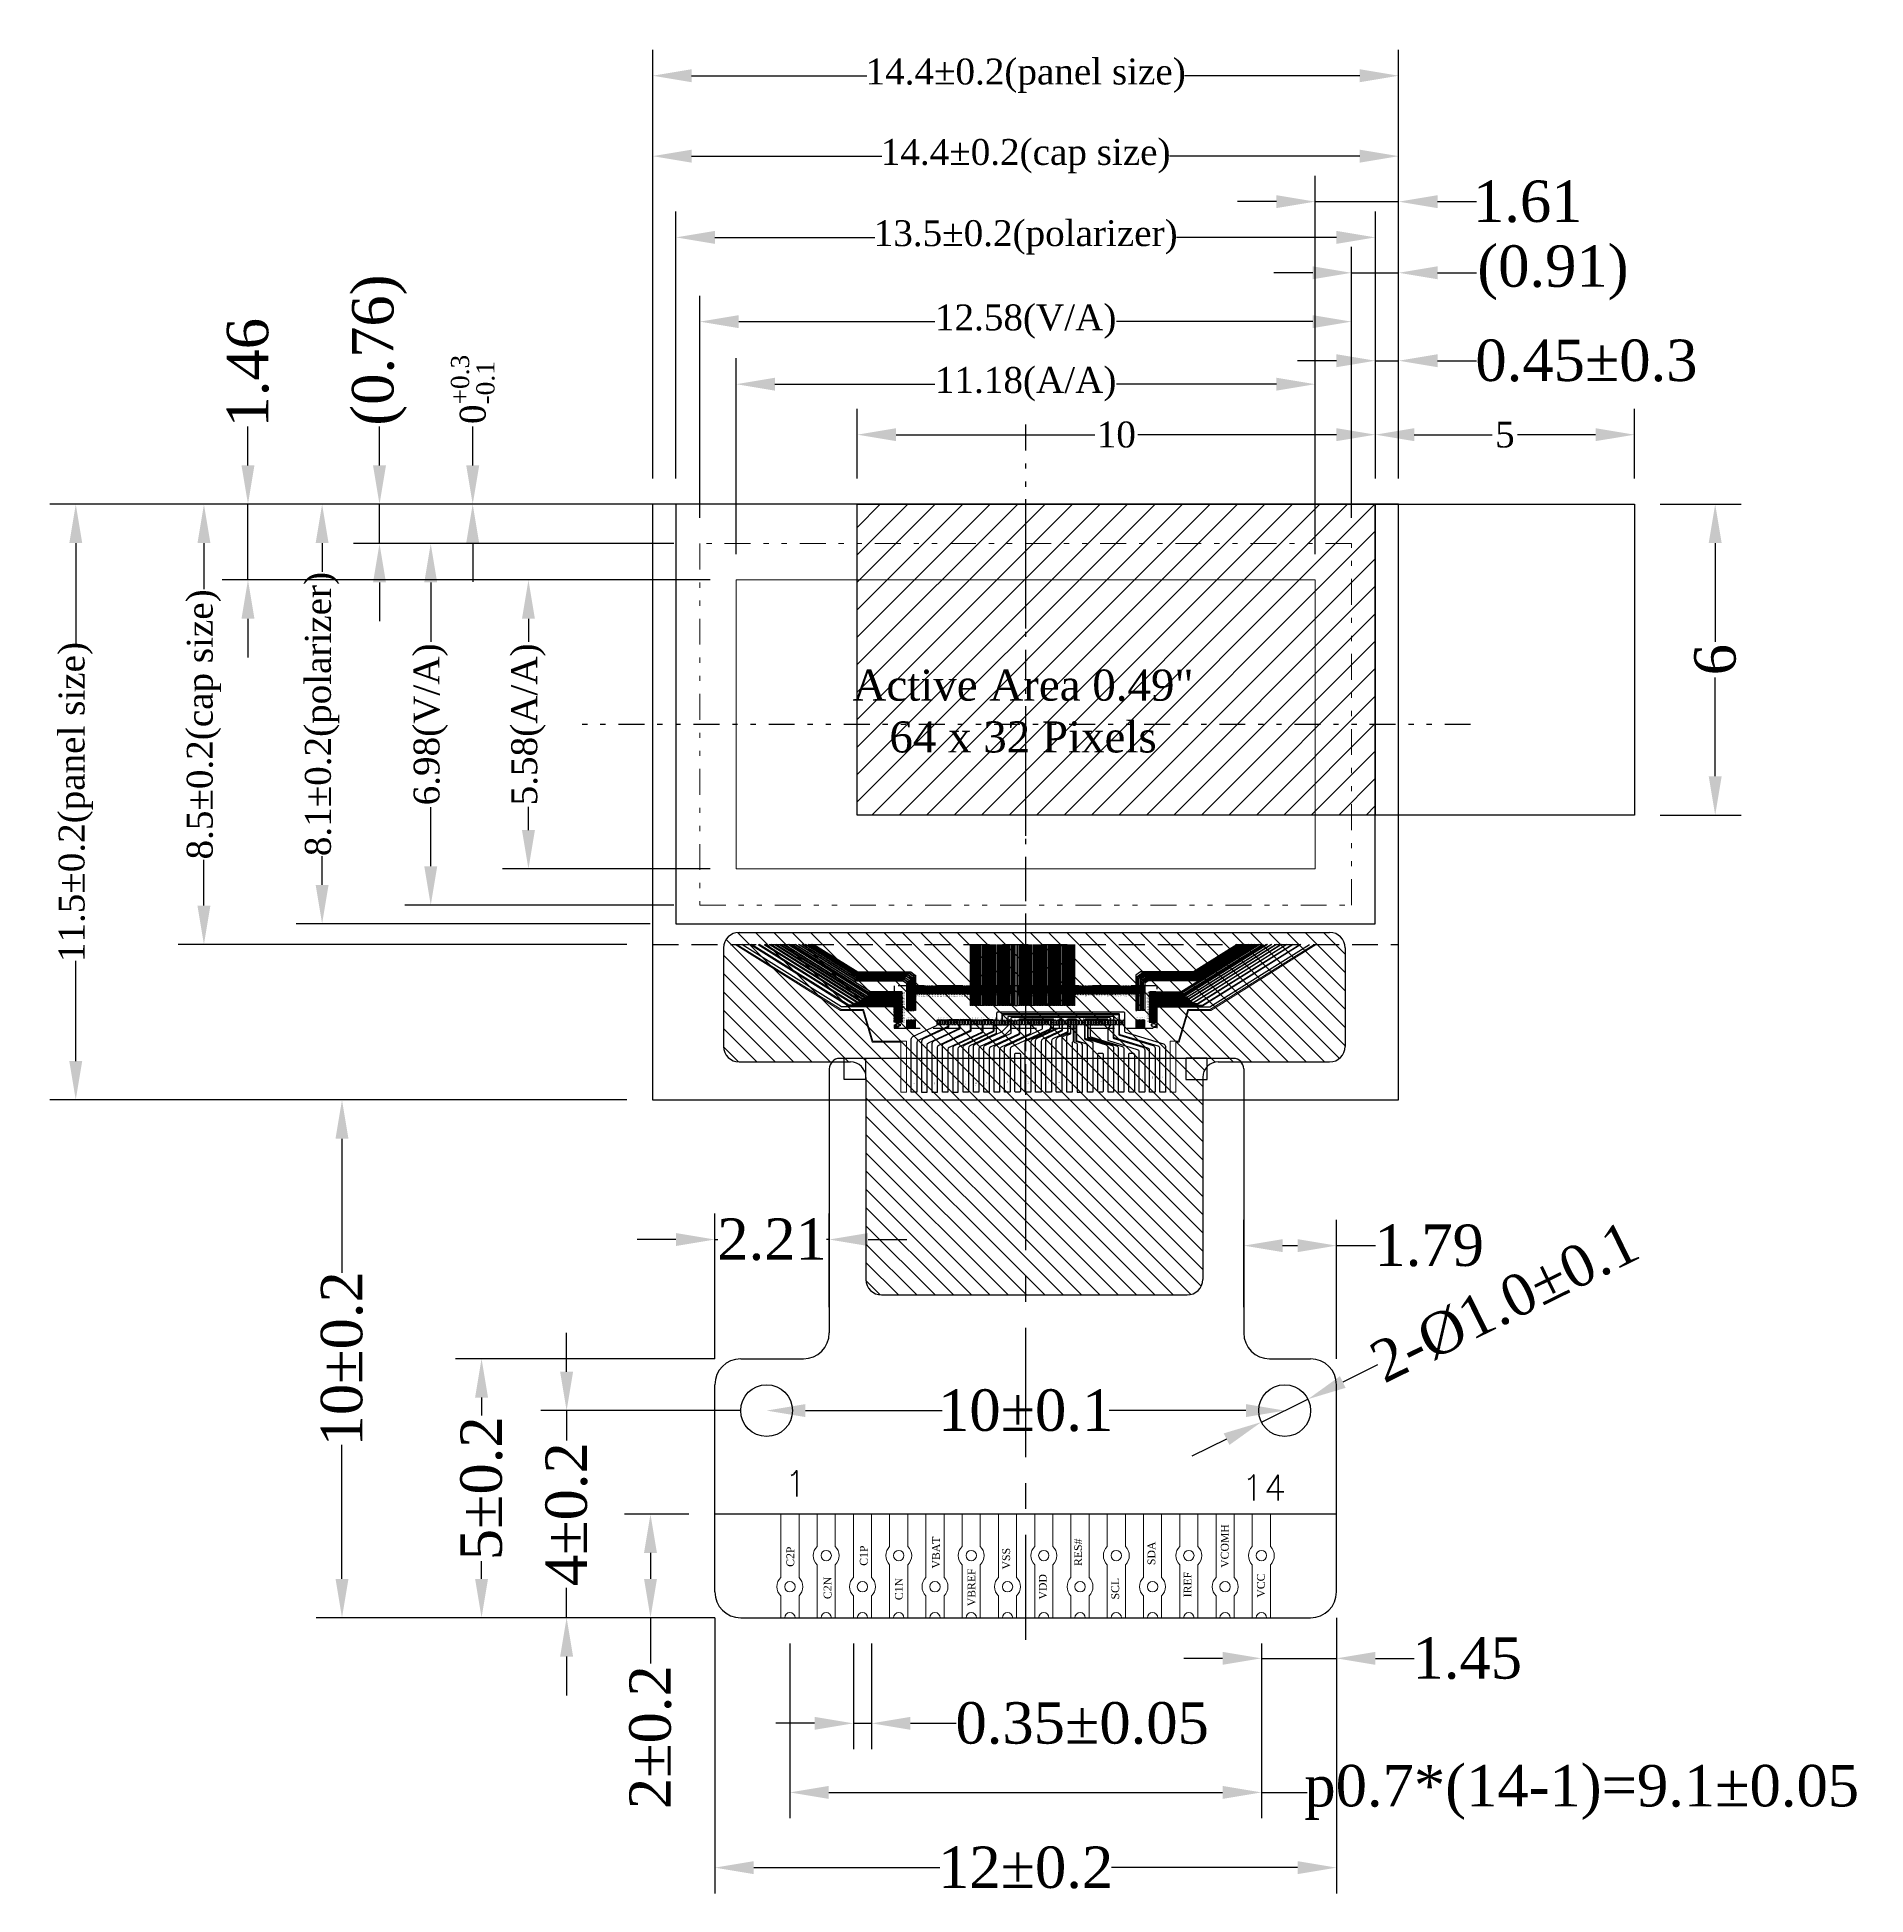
# Model space of a CAD drawing. Header units: millimetres. Extents: x -179 to 120, y 0 to 80.
# Drawn here: x -178.93 to -143.63, y 33.5 to 69.37 of the extents above; entities that cross this region are included whole.
import ezdxf
from ezdxf.enums import TextEntityAlignment as Align

# ---------------------------------------------------------------- set-up
doc = ezdxf.new("R2010")
doc.units = ezdxf.units.MM
doc.header["$MEASUREMENT"] = 0
for name, pattern in [('CENTER', [2, 1.25, -0.25, 0.25, -0.25]), ('DASHED', [0.75, 0.5, -0.25]), ('DIVIDE', [1.25, 0.5, -0.25, 0, -0.25, 0, -0.25])]:
    doc.linetypes.add(name, pattern=pattern)
for name, color, linetype, lineweight in [('Active Area', 5, 'Continuous', 0), ('DIM', 3, 'Continuous', 9), ('IC-Lay2', 3, 'Continuous', 0), ('ITO-ESD', 4, 'Continuous', 0), ('TOPOVERLAY', 2, 'Continuous', 9)]:
    doc.layers.add(name, color=color, linetype=linetype, lineweight=lineweight)
for name, color, linetype in [('Center', 1, 'CENTER'), ('Cover', 3, 'DASHED'), ('Driver IC', 8, 'Continuous'), ('FPC', 30, 'Continuous'), ('Frame', 7, 'Continuous'), ('Glass', 7, 'Continuous'), ('IC-Lay1', 1, 'Continuous'), ('Index', 7, 'Continuous'), ('ITO', 31, 'Continuous'), ('Tape', 6, 'Continuous')]:
    doc.layers.add(name, color=color, linetype=linetype)
doc.styles.get("Standard").update_dxf_attribs({"font": 'TIMES.TTF'})
doc.styles.add('样式 1', font='SimSun.ttf')
doc.dimstyles.get("Standard").update_dxf_attribs({"dimtxt": 0.8, "dimasz": 0.75, "dimexe": 0.5, "dimexo": 0.5, "dimgap": 0.1, "dimtad": 0, "dimdec": 3, "dimdsep": 46, "dimtxsty": 'Standard', "dimcen": 0.09, "dimadec": 0, "dimazin": 2, "dimtfac": 1, "dimtdec": 3, "dimtmove": 0, "dimatfit": 3, "dimfxl": 0, "dimtolj": 1, "dimarcsym": 0})

# ---------------------------------------------------------------- blocks, each defined once
blk = doc.blocks.new('*D60')
at = {"color": 0, "lineweight": -2}
for p, q in [((-163.174, 38.352), (-163.174, 36.313)), ((-162.824, 38.352), (-162.824, 36.313)), ((-163.924, 36.813), (-164.674, 36.813)), ((-163.174, 36.813), (-162.824, 36.813)), ((-162.074, 36.813), (-161.189, 36.813))]:
    blk.add_line(p, q, dxfattribs=at)
at = {"color": 0}
for points in [[(-163.924, 36.938), (-163.924, 36.688), (-163.174, 36.813)], [(-162.074, 36.938), (-162.074, 36.688), (-162.824, 36.813)]]:
    blk.add_solid(points, dxfattribs=at)
at = {"layer": 'Defpoints', "color": 0}
for p in [(-163.174, 38.852), (-162.824, 38.852), (-162.824, 36.813)]:
    blk.add_point(p, dxfattribs=at)
at = {"color": 0, "insert": (-158.758, 36.813), "char_height": 0.8, "attachment_point": 5}
blk.add_mtext('\\A1;0.35%%p0.05', dxfattribs=at)
blk = doc.blocks.new('*D61')
at = {"color": 0, "lineweight": -2}
for p, q in [((-164.399, 38.352), (-164.399, 34.979)), ((-155.299, 38.352), (-155.299, 34.979)), ((-163.649, 35.479), (-156.049, 35.479)), ((-155.299, 35.479), (-154.414, 35.479))]:
    blk.add_line(p, q, dxfattribs=at)
at = {"color": 0}
for points in [[(-163.649, 35.604), (-163.649, 35.354), (-164.399, 35.479)], [(-156.049, 35.604), (-156.049, 35.354), (-155.299, 35.479)]]:
    blk.add_solid(points, dxfattribs=at)
at = {"layer": 'Defpoints', "color": 0}
for p in [(-164.399, 38.852), (-155.299, 38.852), (-155.299, 35.479)]:
    blk.add_point(p, dxfattribs=at)
at = {"color": 0, "insert": (-149.115, 35.479), "char_height": 0.8, "attachment_point": 5}
blk.add_mtext('\\A1;p0.7*(14-1)=9.1%%p0.05', dxfattribs=at)
blk = doc.blocks.new('*D62')
at = {"color": 0, "lineweight": -2}
for p, q in [((-165.849, 38.852), (-165.849, 33.526)), ((-153.849, 38.852), (-153.849, 33.526)), ((-165.099, 34.026), (-161.509, 34.026)), ((-154.599, 34.026), (-158.19, 34.026))]:
    blk.add_line(p, q, dxfattribs=at)
at = {"color": 0}
for points in [[(-165.099, 34.151), (-165.099, 33.901), (-165.849, 34.026)], [(-154.599, 34.151), (-154.599, 33.901), (-153.849, 34.026)]]:
    blk.add_solid(points, dxfattribs=at)
at = {"layer": 'Defpoints', "color": 0}
for p in [(-165.849, 39.352), (-153.849, 39.352), (-153.849, 34.026)]:
    blk.add_point(p, dxfattribs=at)
at = {"color": 0, "insert": (-159.849, 34.026), "char_height": 0.8, "attachment_point": 5}
blk.add_mtext('\\A1;12%%p0.2', dxfattribs=at)
blk = doc.blocks.new('*D63')
at = {"color": 0, "lineweight": -2}
for p, q in [((-166.349, 40.852), (-167.591, 40.852)), ((-167.091, 40.102), (-167.091, 39.602)), ((-165.849, 38.852), (-167.591, 38.852)), ((-167.091, 38.852), (-167.091, 37.966))]:
    blk.add_line(p, q, dxfattribs=at)
at = {"color": 0}
for points in [[(-167.216, 40.102), (-166.966, 40.102), (-167.091, 40.852)], [(-167.216, 39.602), (-166.966, 39.602), (-167.091, 38.852)]]:
    blk.add_solid(points, dxfattribs=at)
at = {"layer": 'Defpoints', "color": 0}
for p in [(-165.849, 40.852), (-167.091, 38.852), (-165.349, 38.852)]:
    blk.add_point(p, dxfattribs=at)
at = {"color": 0, "insert": (-167.091, 36.546), "char_height": 0.8, "attachment_point": 5, "rotation": 90}
blk.add_mtext('\\A1;2%%p0.2', dxfattribs=at)
blk = doc.blocks.new('*D64')
at = {"color": 0, "lineweight": -2}
for p, q in [((-168.71, 43.602), (-168.71, 44.352)), ((-165.349, 42.852), (-169.21, 42.852)), ((-168.71, 42.852), (-168.71, 42.276)), ((-168.71, 38.852), (-168.71, 39.428)), ((-165.849, 38.852), (-169.21, 38.852)), ((-168.71, 38.102), (-168.71, 37.352))]:
    blk.add_line(p, q, dxfattribs=at)
at = {"color": 0}
for points in [[(-168.835, 43.602), (-168.585, 43.602), (-168.71, 42.852)], [(-168.835, 38.102), (-168.585, 38.102), (-168.71, 38.852)]]:
    blk.add_solid(points, dxfattribs=at)
at = {"layer": 'Defpoints', "color": 0}
for p in [(-164.849, 42.852), (-168.71, 38.852), (-165.349, 38.852)]:
    blk.add_point(p, dxfattribs=at)
at = {"color": 0, "insert": (-168.71, 40.852), "char_height": 0.8, "attachment_point": 5, "rotation": 90}
blk.add_mtext('\\A1;4%%p0.2', dxfattribs=at)
blk = doc.blocks.new('*D65')
at = {"color": 0, "lineweight": -2}
for p, q in [((-165.849, 43.852), (-170.852, 43.852)), ((-170.352, 43.102), (-170.352, 42.757)), ((-170.352, 39.602), (-170.352, 39.947)), ((-165.849, 38.852), (-170.852, 38.852))]:
    blk.add_line(p, q, dxfattribs=at)
at = {"color": 0}
for points in [[(-170.477, 43.102), (-170.227, 43.102), (-170.352, 43.852)], [(-170.477, 39.602), (-170.227, 39.602), (-170.352, 38.852)]]:
    blk.add_solid(points, dxfattribs=at)
at = {"layer": 'Defpoints', "color": 0}
for p in [(-165.349, 43.852), (-170.352, 38.852), (-165.349, 38.852)]:
    blk.add_point(p, dxfattribs=at)
at = {"color": 0, "insert": (-170.352, 41.352), "char_height": 0.8, "attachment_point": 5, "rotation": 90}
blk.add_mtext('\\A1;5%%p0.2', dxfattribs=at)
blk = doc.blocks.new('*D66')
at = {"color": 0, "lineweight": -2}
for p, q in [((-167.599, 48.852), (-173.546, 48.852)), ((-173.046, 48.102), (-173.046, 45.511)), ((-173.046, 39.602), (-173.046, 42.192)), ((-165.849, 38.852), (-173.546, 38.852))]:
    blk.add_line(p, q, dxfattribs=at)
at = {"color": 0}
for points in [[(-173.171, 48.102), (-172.921, 48.102), (-173.046, 48.852)], [(-173.171, 39.602), (-172.921, 39.602), (-173.046, 38.852)]]:
    blk.add_solid(points, dxfattribs=at)
at = {"layer": 'Defpoints', "color": 0}
for p in [(-167.099, 48.852), (-173.046, 38.852), (-165.349, 38.852)]:
    blk.add_point(p, dxfattribs=at)
at = {"color": 0, "insert": (-173.046, 43.852), "char_height": 0.8, "attachment_point": 5, "rotation": 90}
blk.add_mtext('\\A1;10%%p0.2', dxfattribs=at)
blk = doc.blocks.new('*D67')
at = {"color": 0, "lineweight": -2}
for p, q in [((-165.849, 43.852), (-165.849, 46.655)), ((-163.64, 44.852), (-163.64, 46.655)), ((-166.599, 46.155), (-167.349, 46.155)), ((-165.849, 46.155), (-165.793, 46.155)), ((-163.64, 46.155), (-163.696, 46.155)), ((-162.89, 46.155), (-162.14, 46.155))]:
    blk.add_line(p, q, dxfattribs=at)
at = {"color": 0}
for points in [[(-166.599, 46.28), (-166.599, 46.03), (-165.849, 46.155)], [(-162.89, 46.28), (-162.89, 46.03), (-163.64, 46.155)]]:
    blk.add_solid(points, dxfattribs=at)
at = {"layer": 'Defpoints', "color": 0}
for p in [(-163.64, 46.155), (-163.64, 44.352), (-165.849, 43.352)]:
    blk.add_point(p, dxfattribs=at)
at = {"color": 0, "insert": (-164.744, 46.155), "char_height": 0.8, "attachment_point": 5}
blk.add_mtext('\\A1;2.21', dxfattribs=at)
blk = doc.blocks.new('*D68')
at = {"color": 0, "lineweight": -2}
for p, q in [((-155.64, 44.852), (-155.64, 46.537)), ((-153.849, 43.852), (-153.849, 46.537)), ((-154.89, 46.037), (-154.599, 46.037)), ((-153.849, 46.037), (-153.099, 46.037))]:
    blk.add_line(p, q, dxfattribs=at)
at = {"color": 0}
for points in [[(-154.89, 46.162), (-154.89, 45.912), (-155.64, 46.037)], [(-154.599, 46.162), (-154.599, 45.912), (-153.849, 46.037)]]:
    blk.add_solid(points, dxfattribs=at)
at = {"layer": 'Defpoints', "color": 0}
for p in [(-153.849, 46.037), (-155.64, 44.352), (-153.849, 43.352)]:
    blk.add_point(p, dxfattribs=at)
at = {"color": 0, "insert": (-152.06, 46.037), "char_height": 0.8, "attachment_point": 5}
blk.add_mtext('\\A1;1.79', dxfattribs=at)
blk = doc.blocks.new('*D69')
at = {"color": 0, "lineweight": -2}
for p, q in [((-153.055, 43.734), (-153.728, 43.403)), ((-155.298, 42.631), (-154.401, 43.072)), ((-155.971, 42.3), (-156.644, 41.969))]:
    blk.add_line(p, q, dxfattribs=at)
at = {"color": 0}
for points in [[(-153.783, 43.516), (-153.673, 43.291), (-154.401, 43.072)], [(-156.026, 42.412), (-155.916, 42.188), (-155.298, 42.631)]]:
    blk.add_solid(points, dxfattribs=at)
at = {"layer": 'Defpoints', "color": 0}
for p in [(-154.401, 43.072), (-155.298, 42.631)]:
    blk.add_point(p, dxfattribs=at)
at = {"color": 0, "insert": (-150.601, 44.941), "char_height": 0.8, "attachment_point": 5, "rotation": 26.189}
blk.add_mtext('\\A1;2-%%c1.0%%p0.1', dxfattribs=at)
blk = doc.blocks.new('*D70')
at = {"color": 0, "lineweight": -2}
for p, q in [((-164.099, 42.852), (-161.461, 42.852)), ((-155.599, 42.852), (-158.238, 42.852))]:
    blk.add_line(p, q, dxfattribs=at)
at = {"color": 0}
for points in [[(-164.099, 42.977), (-164.099, 42.727), (-164.849, 42.852)], [(-155.599, 42.977), (-155.599, 42.727), (-154.849, 42.852)]]:
    blk.add_solid(points, dxfattribs=at)
at = {"layer": 'Defpoints', "color": 0}
for p in [(-164.849, 42.852), (-154.849, 42.852), (-154.849, 42.852)]:
    blk.add_point(p, dxfattribs=at)
at = {"color": 0, "insert": (-159.849, 42.852), "char_height": 0.8, "attachment_point": 5}
blk.add_mtext('\\A1;10%%p0.1', dxfattribs=at)
blk = doc.blocks.new('*D71')
at = {"color": 0, "lineweight": -2}
for p, q in [((-153.849, 38.852), (-153.849, 37.568)), ((-156.049, 38.068), (-156.799, 38.068)), ((-155.299, 38.352), (-155.299, 37.568)), ((-155.299, 38.068), (-153.849, 38.068)), ((-153.099, 38.068), (-152.349, 38.068))]:
    blk.add_line(p, q, dxfattribs=at)
at = {"color": 0}
for points in [[(-156.049, 38.193), (-156.049, 37.943), (-155.299, 38.068)], [(-153.099, 38.193), (-153.099, 37.943), (-153.849, 38.068)]]:
    blk.add_solid(points, dxfattribs=at)
at = {"layer": 'Defpoints', "color": 0}
for p in [(-153.849, 39.352), (-155.299, 38.852), (-153.849, 38.068)]:
    blk.add_point(p, dxfattribs=at)
at = {"color": 0, "insert": (-151.324, 38.068), "char_height": 0.8, "attachment_point": 5}
blk.add_mtext('\\A1;1.45', dxfattribs=at)
blk = doc.blocks.new('*D53')
at = {"color": 0, "lineweight": -2}
for p, q in [((-167.049, 60.852), (-167.049, 69.127)), ((-152.649, 60.852), (-152.649, 69.127)), ((-166.299, 68.627), (-162.912, 68.627)), ((-153.399, 68.627), (-156.786, 68.627))]:
    blk.add_line(p, q, dxfattribs=at)
at = {"color": 0}
for points in [[(-166.299, 68.752), (-166.299, 68.502), (-167.049, 68.627)], [(-153.399, 68.752), (-153.399, 68.502), (-152.649, 68.627)]]:
    blk.add_solid(points, dxfattribs=at)
at = {"layer": 'Defpoints', "color": 0}
for p in [(-152.649, 68.627), (-167.049, 60.352), (-152.649, 60.352)]:
    blk.add_point(p, dxfattribs=at)
at = {"color": 0, "insert": (-159.849, 68.627), "char_height": 0.5, "attachment_point": 5}
blk.add_mtext('\\A1;14.4±0.2(panel size)', dxfattribs=at)
blk = doc.blocks.new('*D54')
at = {"color": 0, "lineweight": -2}
for p, q in [((-167.049, 60.852), (-167.049, 67.574)), ((-152.649, 60.852), (-152.649, 67.574)), ((-166.299, 67.074), (-162.625, 67.074)), ((-153.399, 67.074), (-157.073, 67.074))]:
    blk.add_line(p, q, dxfattribs=at)
at = {"color": 0}
for points in [[(-166.299, 67.199), (-166.299, 66.949), (-167.049, 67.074)], [(-153.399, 67.199), (-153.399, 66.949), (-152.649, 67.074)]]:
    blk.add_solid(points, dxfattribs=at)
at = {"layer": 'Defpoints', "color": 0}
for p in [(-152.649, 67.074), (-167.049, 60.352), (-152.649, 60.352)]:
    blk.add_point(p, dxfattribs=at)
at = {"color": 0, "insert": (-159.849, 67.074), "char_height": 0.5, "attachment_point": 5}
blk.add_mtext('\\A1;14.4±0.2(cap size)', dxfattribs=at)
blk = doc.blocks.new('*D55')
at = {"color": 0, "lineweight": -2}
for p, q in [((-166.599, 60.852), (-166.599, 66.006)), ((-153.099, 60.852), (-153.099, 66.006)), ((-165.849, 65.506), (-162.758, 65.506)), ((-153.849, 65.506), (-156.94, 65.506))]:
    blk.add_line(p, q, dxfattribs=at)
at = {"color": 0}
for points in [[(-165.849, 65.631), (-165.849, 65.381), (-166.599, 65.506)], [(-153.849, 65.631), (-153.849, 65.381), (-153.099, 65.506)]]:
    blk.add_solid(points, dxfattribs=at)
at = {"layer": 'Defpoints', "color": 0}
for p in [(-153.099, 65.506), (-166.599, 60.352), (-153.099, 60.352)]:
    blk.add_point(p, dxfattribs=at)
at = {"color": 0, "insert": (-159.849, 65.506), "char_height": 0.5, "attachment_point": 5}
blk.add_mtext('\\A1;13.5±0.2(polarizer)', dxfattribs=at)
blk = doc.blocks.new('*D56')
at = {"color": 0, "lineweight": -2}
for p, q in [((-166.139, 60.092), (-166.139, 64.379)), ((-153.559, 60.092), (-153.559, 64.379)), ((-165.389, 63.879), (-161.603, 63.879)), ((-154.309, 63.879), (-158.096, 63.879))]:
    blk.add_line(p, q, dxfattribs=at)
at = {"color": 0}
for points in [[(-165.389, 64.004), (-165.389, 63.754), (-166.139, 63.879)], [(-154.309, 64.004), (-154.309, 63.754), (-153.559, 63.879)]]:
    blk.add_solid(points, dxfattribs=at)
at = {"layer": 'Defpoints', "color": 0}
for p in [(-153.559, 63.879), (-166.139, 59.592), (-153.559, 59.592)]:
    blk.add_point(p, dxfattribs=at)
at = {"color": 0, "insert": (-159.849, 63.879), "char_height": 0.5, "attachment_point": 5}
blk.add_mtext('\\A1;12.58(V/A)', dxfattribs=at)
blk = doc.blocks.new('*D57')
at = {"color": 0, "lineweight": -2}
for p, q in [((-165.439, 59.392), (-165.439, 63.171)), ((-154.259, 59.392), (-154.259, 63.171)), ((-164.689, 62.671), (-161.603, 62.671)), ((-155.009, 62.671), (-158.096, 62.671))]:
    blk.add_line(p, q, dxfattribs=at)
at = {"color": 0}
for points in [[(-164.689, 62.796), (-164.689, 62.546), (-165.439, 62.671)], [(-155.009, 62.796), (-155.009, 62.546), (-154.259, 62.671)]]:
    blk.add_solid(points, dxfattribs=at)
at = {"layer": 'Defpoints', "color": 0}
for p in [(-154.259, 62.671), (-165.439, 58.892), (-154.259, 58.892)]:
    blk.add_point(p, dxfattribs=at)
at = {"color": 0, "insert": (-159.849, 62.671), "char_height": 0.5, "attachment_point": 5}
blk.add_mtext('\\A1;11.18(A/A)', dxfattribs=at)
blk = doc.blocks.new('*D58')
at = {"color": 0, "lineweight": -2}
for p, q in [((-165.939, 58.892), (-169.947, 58.892)), ((-169.447, 58.142), (-169.447, 57.697)), ((-169.447, 54.062), (-169.447, 54.507)), ((-165.939, 53.312), (-169.947, 53.312))]:
    blk.add_line(p, q, dxfattribs=at)
at = {"color": 0}
for points in [[(-169.572, 58.142), (-169.322, 58.142), (-169.447, 58.892)], [(-169.572, 54.062), (-169.322, 54.062), (-169.447, 53.312)]]:
    blk.add_solid(points, dxfattribs=at)
at = {"layer": 'Defpoints', "color": 0}
for p in [(-165.439, 58.892), (-169.447, 53.312), (-165.439, 53.312)]:
    blk.add_point(p, dxfattribs=at)
at = {"color": 0, "insert": (-169.447, 56.102), "char_height": 0.5, "attachment_point": 5, "rotation": 90}
blk.add_mtext('\\A1;5.58(A/A)', dxfattribs=at)
blk = doc.blocks.new('*D59')
at = {"color": 0, "lineweight": -2}
for p, q in [((-166.639, 59.592), (-171.833, 59.592)), ((-171.333, 58.842), (-171.333, 57.698)), ((-171.333, 53.362), (-171.333, 54.505)), ((-166.639, 52.612), (-171.833, 52.612))]:
    blk.add_line(p, q, dxfattribs=at)
at = {"color": 0}
for points in [[(-171.458, 58.842), (-171.208, 58.842), (-171.333, 59.592)], [(-171.458, 53.362), (-171.208, 53.362), (-171.333, 52.612)]]:
    blk.add_solid(points, dxfattribs=at)
at = {"layer": 'Defpoints', "color": 0}
for p in [(-171.333, 59.592), (-166.139, 59.592), (-166.139, 52.612)]:
    blk.add_point(p, dxfattribs=at)
at = {"color": 0, "insert": (-171.333, 56.102), "char_height": 0.5, "attachment_point": 5, "rotation": 90}
blk.add_mtext('\\A1;6.98(V/A)', dxfattribs=at)
blk = doc.blocks.new('*D72')
at = {"color": 0, "lineweight": -2}
for p, q in [((-167.099, 60.352), (-173.93, 60.352)), ((-173.43, 59.602), (-173.43, 59.047)), ((-173.43, 53.002), (-173.43, 53.556)), ((-167.099, 52.252), (-173.93, 52.252))]:
    blk.add_line(p, q, dxfattribs=at)
at = {"color": 0}
for points in [[(-173.555, 59.602), (-173.305, 59.602), (-173.43, 60.352)], [(-173.555, 53.002), (-173.305, 53.002), (-173.43, 52.252)]]:
    blk.add_solid(points, dxfattribs=at)
at = {"layer": 'Defpoints', "color": 0}
for p in [(-173.43, 60.352), (-166.599, 60.352), (-166.599, 52.252)]:
    blk.add_point(p, dxfattribs=at)
at = {"color": 0, "insert": (-173.43, 56.302), "char_height": 0.5, "attachment_point": 5, "rotation": 90}
blk.add_mtext('\\A1;8.1±0.2(polarizer)', dxfattribs=at)
blk = doc.blocks.new('*D73')
at = {"color": 0, "lineweight": -2}
for p, q in [((-167.549, 60.352), (-176.211, 60.352)), ((-175.711, 59.602), (-175.711, 58.714)), ((-175.711, 52.602), (-175.711, 53.489)), ((-167.549, 51.852), (-176.211, 51.852))]:
    blk.add_line(p, q, dxfattribs=at)
at = {"color": 0}
for points in [[(-175.836, 59.602), (-175.586, 59.602), (-175.711, 60.352)], [(-175.836, 52.602), (-175.586, 52.602), (-175.711, 51.852)]]:
    blk.add_solid(points, dxfattribs=at)
at = {"layer": 'Defpoints', "color": 0}
for p in [(-175.711, 60.352), (-167.049, 60.352), (-167.049, 51.852)]:
    blk.add_point(p, dxfattribs=at)
at = {"color": 0, "insert": (-175.711, 56.102), "char_height": 0.5, "attachment_point": 5, "rotation": 90}
blk.add_mtext('\\A1;8.5±0.2(cap size)', dxfattribs=at)
blk = doc.blocks.new('*D74')
at = {"color": 0, "lineweight": -2}
for p, q in [((-167.549, 60.352), (-178.685, 60.352)), ((-178.185, 59.602), (-178.185, 57.665)), ((-178.185, 49.602), (-178.185, 51.539)), ((-167.549, 48.852), (-178.685, 48.852))]:
    blk.add_line(p, q, dxfattribs=at)
at = {"color": 0}
for points in [[(-178.31, 59.602), (-178.06, 59.602), (-178.185, 60.352)], [(-178.31, 49.602), (-178.06, 49.602), (-178.185, 48.852)]]:
    blk.add_solid(points, dxfattribs=at)
at = {"layer": 'Defpoints', "color": 0}
for p in [(-178.185, 60.352), (-167.049, 60.352), (-167.049, 48.852)]:
    blk.add_point(p, dxfattribs=at)
at = {"color": 0, "insert": (-178.185, 54.602), "char_height": 0.5, "attachment_point": 5, "rotation": 90}
blk.add_mtext('\\A1;11.5±0.2(panel size)', dxfattribs=at)
blk = doc.blocks.new('*D75')
at = {"color": 0, "lineweight": -2}
for p, q in [((-147.599, 60.352), (-146.039, 60.352)), ((-146.539, 59.602), (-146.539, 57.699)), ((-146.539, 55.102), (-146.539, 57.005)), ((-147.599, 54.352), (-146.039, 54.352))]:
    blk.add_line(p, q, dxfattribs=at)
at = {"color": 0}
for points in [[(-146.664, 59.602), (-146.414, 59.602), (-146.539, 60.352)], [(-146.664, 55.102), (-146.414, 55.102), (-146.539, 54.352)]]:
    blk.add_solid(points, dxfattribs=at)
at = {"layer": 'Defpoints', "color": 0}
for p in [(-148.099, 60.352), (-148.099, 54.352), (-146.539, 54.352)]:
    blk.add_point(p, dxfattribs=at)
at = {"color": 0, "insert": (-146.539, 57.352), "char_height": 0.8, "attachment_point": 5, "rotation": 90}
blk.add_mtext('\\A1;6', dxfattribs=at)
blk = doc.blocks.new('*D76')
at = {"layer": 'Defpoints', "color": 0}
for p in [(-153.099, 61.696), (-153.099, 60.352), (-148.099, 60.352)]:
    blk.add_point(p, dxfattribs=at)
at = {"layer": 'DIM', "color": 0, "lineweight": -2}
for p, q in [((-153.099, 60.852), (-153.099, 62.196)), ((-148.099, 60.852), (-148.099, 62.196)), ((-152.349, 61.696), (-150.842, 61.696)), ((-148.849, 61.696), (-150.357, 61.696))]:
    blk.add_line(p, q, dxfattribs=at)
at = {"layer": 'DIM', "color": 0}
for points in [[(-152.349, 61.821), (-152.349, 61.571), (-153.099, 61.696)], [(-148.849, 61.821), (-148.849, 61.571), (-148.099, 61.696)]]:
    blk.add_solid(points, dxfattribs=at)
at = {"layer": 'DIM', "color": 0, "insert": (-150.599, 61.696), "char_height": 0.5, "attachment_point": 5}
blk.add_mtext('\\A1;5', dxfattribs=at)
blk = doc.blocks.new('*D77')
at = {"layer": 'Defpoints', "color": 0}
for p in [(-163.099, 61.696), (-163.099, 60.352), (-153.099, 60.352)]:
    blk.add_point(p, dxfattribs=at)
at = {"layer": 'DIM', "color": 0, "lineweight": -2}
for p, q in [((-163.099, 60.852), (-163.099, 62.196)), ((-153.099, 60.852), (-153.099, 62.196)), ((-162.349, 61.696), (-158.512, 61.696)), ((-153.849, 61.696), (-157.687, 61.696))]:
    blk.add_line(p, q, dxfattribs=at)
at = {"layer": 'DIM', "color": 0}
for points in [[(-162.349, 61.821), (-162.349, 61.571), (-163.099, 61.696)], [(-153.849, 61.821), (-153.849, 61.571), (-153.099, 61.696)]]:
    blk.add_solid(points, dxfattribs=at)
at = {"layer": 'DIM', "color": 0, "insert": (-158.099, 61.696), "char_height": 0.5, "attachment_point": 5}
blk.add_mtext('\\A1;10', dxfattribs=at)
blk = doc.blocks.new('*D78')
at = {"color": 0, "lineweight": -2}
for p, q in [((-153.099, 60.852), (-153.099, 63.624)), ((-152.649, 60.852), (-152.649, 63.624)), ((-153.849, 63.124), (-154.599, 63.124)), ((-153.099, 63.124), (-152.649, 63.124)), ((-151.899, 63.124), (-151.149, 63.124))]:
    blk.add_line(p, q, dxfattribs=at)
at = {"color": 0}
for points in [[(-153.849, 63.249), (-153.849, 62.999), (-153.099, 63.124)], [(-151.899, 63.249), (-151.899, 62.999), (-152.649, 63.124)]]:
    blk.add_solid(points, dxfattribs=at)
at = {"layer": 'Defpoints', "color": 0}
for p in [(-152.649, 63.124), (-153.099, 60.352), (-152.649, 60.352)]:
    blk.add_point(p, dxfattribs=at)
at = {"color": 0, "insert": (-149.024, 63.124), "char_height": 0.8, "attachment_point": 5}
blk.add_mtext('\\A1;0.45%%p0.3', dxfattribs=at)
blk = doc.blocks.new('*D79')
at = {"color": 0, "lineweight": -2}
for p, q in [((-153.559, 60.092), (-153.559, 65.322)), ((-152.649, 60.852), (-152.649, 65.322)), ((-154.309, 64.822), (-155.059, 64.822)), ((-153.559, 64.822), (-152.649, 64.822)), ((-151.899, 64.822), (-151.149, 64.822))]:
    blk.add_line(p, q, dxfattribs=at)
at = {"color": 0}
for points in [[(-154.309, 64.947), (-154.309, 64.697), (-153.559, 64.822)], [(-151.899, 64.947), (-151.899, 64.697), (-152.649, 64.822)]]:
    blk.add_solid(points, dxfattribs=at)
at = {"layer": 'Defpoints', "color": 0}
for p in [(-152.649, 64.822), (-152.649, 60.352), (-153.559, 59.592)]:
    blk.add_point(p, dxfattribs=at)
at = {"color": 0, "insert": (-149.671, 64.822), "char_height": 0.8, "attachment_point": 5}
blk.add_mtext('\\A1;(0.91)', dxfattribs=at)
blk = doc.blocks.new('*D80')
at = {"color": 0, "lineweight": -2}
for p, q in [((-154.259, 59.392), (-154.259, 66.696)), ((-152.649, 60.852), (-152.649, 66.696)), ((-155.009, 66.196), (-155.759, 66.196)), ((-154.259, 66.196), (-152.649, 66.196)), ((-151.899, 66.196), (-151.149, 66.196))]:
    blk.add_line(p, q, dxfattribs=at)
at = {"color": 0}
for points in [[(-155.009, 66.321), (-155.009, 66.071), (-154.259, 66.196)], [(-151.899, 66.321), (-151.899, 66.071), (-152.649, 66.196)]]:
    blk.add_solid(points, dxfattribs=at)
at = {"layer": 'Defpoints', "color": 0}
for p in [(-152.649, 66.196), (-152.649, 60.352), (-154.259, 58.892)]:
    blk.add_point(p, dxfattribs=at)
at = {"color": 0, "insert": (-150.157, 66.196), "char_height": 0.8, "attachment_point": 5}
blk.add_mtext('\\A1;1.61', dxfattribs=at)
blk = doc.blocks.new('*D81')
at = {"color": 0, "lineweight": -2}
for p, q in [((-172.322, 61.102), (-172.322, 61.852)), ((-167.549, 60.352), (-172.822, 60.352)), ((-172.322, 59.592), (-172.322, 60.352)), ((-166.639, 59.592), (-172.822, 59.592)), ((-172.322, 58.842), (-172.322, 58.092))]:
    blk.add_line(p, q, dxfattribs=at)
at = {"color": 0}
for points in [[(-172.447, 61.102), (-172.197, 61.102), (-172.322, 60.352)], [(-172.447, 58.842), (-172.197, 58.842), (-172.322, 59.592)]]:
    blk.add_solid(points, dxfattribs=at)
at = {"layer": 'Defpoints', "color": 0}
for p in [(-172.322, 60.352), (-167.049, 60.352), (-166.139, 59.592)]:
    blk.add_point(p, dxfattribs=at)
at = {"color": 0, "insert": (-172.322, 63.33), "char_height": 0.8, "attachment_point": 5, "rotation": 90}
blk.add_mtext('\\A1;(0.76)', dxfattribs=at)
blk = doc.blocks.new('*D82')
at = {"color": 0, "lineweight": -2}
for p, q in [((-174.861, 61.102), (-174.861, 61.852)), ((-167.549, 60.352), (-175.361, 60.352)), ((-174.861, 58.892), (-174.861, 60.352)), ((-165.939, 58.892), (-175.361, 58.892)), ((-174.861, 58.142), (-174.861, 57.392))]:
    blk.add_line(p, q, dxfattribs=at)
at = {"color": 0}
for points in [[(-174.986, 61.102), (-174.736, 61.102), (-174.861, 60.352)], [(-174.986, 58.142), (-174.736, 58.142), (-174.861, 58.892)]]:
    blk.add_solid(points, dxfattribs=at)
at = {"layer": 'Defpoints', "color": 0}
for p in [(-174.861, 60.352), (-167.049, 60.352), (-165.439, 58.892)]:
    blk.add_point(p, dxfattribs=at)
at = {"color": 0, "insert": (-174.861, 62.893), "char_height": 0.8, "attachment_point": 5, "rotation": 90}
blk.add_mtext('\\A1;1.46', dxfattribs=at)
blk = doc.blocks.new('*D83')
at = {"layer": 'Defpoints', "color": 0}
for p in [(-170.523, 60.352), (-167.049, 60.352), (-166.549, 60.352)]:
    blk.add_point(p, dxfattribs=at)
at = {"layer": 'DIM', "color": 0, "lineweight": -2}
for p, q in [((-170.523, 61.102), (-170.523, 61.856)), ((-167.049, 60.352), (-171.023, 60.352)), ((-167.549, 60.352), (-171.023, 60.352)), ((-170.523, 59.602), (-170.523, 58.852))]:
    blk.add_line(p, q, dxfattribs=at)
at = {"layer": 'DIM', "color": 0}
for points in [[(-170.648, 61.102), (-170.398, 61.102), (-170.523, 60.352)], [(-170.648, 59.602), (-170.398, 59.602), (-170.523, 60.352)]]:
    blk.add_solid(points, dxfattribs=at)
at = {"layer": 'DIM', "color": 0, "insert": (-170.523, 62.57), "char_height": 0.5, "attachment_point": 5, "rotation": 90}
blk.add_mtext('\\A1;0{\\H0.7x;\\S+0.3^ -0.1;}', dxfattribs=at)

msp = doc.modelspace()

# ---------------------------------------------------------------- hatches: boundary and pattern name
h = msp.add_hatch()
h.set_pattern_fill('ANSI31', color=4, scale=3, style=0)
h.set_pattern_definition([(45, (-50.65505, -6.36993), (-0.265165, 0.265165), [])])
h.paths.add_polyline_path([(-163.0994, 60.3517), (-153.0994, 60.3517), (-153.0994, 54.3517), (-163.0994, 54.3517)])
at = {"layer": 'Tape'}
h = msp.add_hatch(dxfattribs=at)
h.set_pattern_fill('ANSI31', color=6, scale=2, angle=270, style=0)
h.set_pattern_definition([(315, (-26.21475, -60.95414), (0.1767767, 0.1767767), [])])
h.paths.add_polyline_path([(-162.9314, 49.2851), (-162.9314, 45.3851, 0.4142136), (-162.6314, 45.0851), (-156.7314, 45.0851, 0.4142136), (-156.4314, 45.3851), (-156.4314, 49.2851, -0.4142136), (-156.1314, 49.5851), (-153.9814, 49.5851, 0.4142136), (-153.6814, 49.8851), (-153.6814, 51.7851, 0.4142136), (-153.9814, 52.0851), (-165.3814, 52.0851, 0.4142136), (-165.6814, 51.7851), (-165.6814, 49.8851, 0.4142136), (-165.3814, 49.5851), (-163.2314, 49.5851, -0.4142136)])

# ---------------------------------------------------------------- linework, layer by layer
at = {"color": 4}
for points in [[(-163.0994, 60.3517), (-148.0994, 60.3517), (-148.0994, 54.3517), (-163.0994, 54.3517)], [(-163.0994, 60.3517), (-153.0994, 60.3517), (-153.0994, 54.3517), (-163.0994, 54.3517)]]:
    msp.add_lwpolyline(points, close=True, dxfattribs=at)
at = {"layer": 'Active Area', "color": 4, "linetype": 'DIVIDE'}
msp.add_lwpolyline([(-166.1394, 52.6117), (-153.5594, 52.6117), (-153.5594, 59.5917), (-166.1394, 59.5917)], close=True, dxfattribs=at)
at = {"layer": 'Active Area', "color": 0}
msp.add_lwpolyline([(-165.4394, 53.3117), (-154.2594, 53.3117), (-154.2594, 58.8917), (-165.4394, 58.8917)], close=True, dxfattribs=at)
at = {"layer": 'Center', "ltscale": 2}
msp.add_line((-159.8494, 60.4517), (-159.8494, 38.4259), dxfattribs=at)
at = {"layer": 'Center', "linetype": 'DIVIDE'}
msp.add_line((-151.2594, 56.1017), (-168.4394, 56.1017), dxfattribs=at)
msp.add_lwpolyline([(-159.8494, 61.8917), (-159.8494, 47.8517)], dxfattribs=at)
at = {"layer": 'Cover', "color": 0}
msp.add_lwpolyline([(-152.6494, 51.8517), (-152.6494, 60.3517), (-167.0494, 60.3517), (-167.0494, 51.8517)], close=True, dxfattribs=at)
at = {"layer": 'Driver IC', "linetype": 'DASHED'}
msp.add_lwpolyline([(-162.3874, 50.2377), (-157.3114, 50.2377), (-157.3114, 51.0517), (-162.3874, 51.0517)], close=True, dxfattribs=at)
at = {"layer": 'FPC', "color": 34}
for p, q in [((-155.8395, 49.6517), (-163.4395, 49.6517)), ((-163.6395, 49.4517), (-163.6395, 44.3517)), ((-155.6395, 49.4517), (-155.6395, 44.3517)), ((-165.3494, 43.8517), (-164.1395, 43.8517)), ((-155.1395, 43.8517), (-154.3494, 43.8517)), ((-165.8494, 39.3517), (-165.8494, 43.3517)), ((-153.8494, 39.3517), (-153.8494, 43.3517)), ((-153.8494, 40.8517), (-165.8494, 40.8517)), ((-165.3494, 38.8517), (-154.3494, 38.8517))]:
    msp.add_line(p, q, dxfattribs=at)
at = {"layer": 'FPC', "color": 2, "lineweight": 9}
for p, q in [((-164.2244, 40.8517), (-164.5744, 40.8517)), ((-164.5744, 40.8517), (-164.5744, 40.8517)), ((-164.5744, 40.8517), (-164.5744, 39.6303)), ((-164.2244, 39.6303), (-164.2244, 40.8517)), ((-163.5244, 40.8517), (-163.8744, 40.8517)), ((-163.8744, 40.8517), (-163.8744, 40.2303)), ((-163.5244, 40.2303), (-163.5244, 40.8517)), ((-162.8244, 40.8517), (-163.1744, 40.8517)), ((-163.1744, 40.8517), (-163.1744, 39.6303)), ((-162.8244, 39.6303), (-162.8244, 40.8517)), ((-162.1244, 40.8517), (-162.4744, 40.8517)), ((-162.4744, 40.8517), (-162.4744, 40.2303)), ((-162.1244, 40.2303), (-162.1244, 40.8517)), ((-161.4244, 40.8517), (-161.7744, 40.8517)), ((-161.7744, 40.8517), (-161.7744, 39.6303)), ((-161.4244, 39.6303), (-161.4244, 40.8517)), ((-160.7244, 40.8517), (-161.0744, 40.8517)), ((-161.0744, 40.8517), (-161.0744, 40.2303)), ((-160.7244, 40.2303), (-160.7244, 40.8517)), ((-160.0244, 40.8517), (-160.3744, 40.8517)), ((-160.3744, 40.8517), (-160.3744, 39.6303)), ((-160.0244, 39.6303), (-160.0244, 40.8517)), ((-159.3244, 40.8517), (-159.6744, 40.8517)), ((-159.6744, 40.8517), (-159.6744, 40.2303)), ((-159.3244, 40.2303), (-159.3244, 40.8517)), ((-158.6244, 40.8517), (-158.9744, 40.8517)), ((-158.9744, 40.8517), (-158.9744, 39.6303)), ((-158.6244, 39.6303), (-158.6244, 40.8517)), ((-157.9244, 40.8517), (-158.2744, 40.8517)), ((-158.2744, 40.8517), (-158.2744, 40.2303)), ((-157.9244, 40.2303), (-157.9244, 40.8517)), ((-157.2244, 40.8517), (-157.5744, 40.8517)), ((-157.5744, 40.8517), (-157.5744, 39.6303)), ((-157.2244, 39.6303), (-157.2244, 40.8517)), ((-156.5244, 40.8517), (-156.8744, 40.8517)), ((-156.8744, 40.8517), (-156.8744, 40.2303)), ((-156.5244, 40.2303), (-156.5244, 40.8517)), ((-155.8244, 40.8517), (-156.1744, 40.8517)), ((-156.1744, 40.8517), (-156.1744, 39.6303)), ((-155.8244, 39.6303), (-155.8244, 40.8517)), ((-155.1244, 40.8517), (-155.4744, 40.8517)), ((-155.4744, 40.8517), (-155.4744, 40.2303)), ((-155.1244, 40.2303), (-155.1244, 40.8517)), ((-163.8744, 39.8732), (-163.8744, 38.8517)), ((-163.5244, 38.8517), (-163.5244, 39.8732)), ((-162.4744, 39.8732), (-162.4744, 38.8517)), ((-162.1244, 38.8517), (-162.1244, 39.8732)), ((-161.0744, 39.8732), (-161.0744, 38.8517)), ((-160.7244, 38.8517), (-160.7244, 39.8732)), ((-159.6744, 39.8732), (-159.6744, 38.8517)), ((-159.3244, 38.8517), (-159.3244, 39.8732)), ((-158.2744, 39.8732), (-158.2744, 38.8517)), ((-157.9244, 38.8517), (-157.9244, 39.8732)), ((-156.8744, 39.8732), (-156.8744, 38.8517)), ((-156.5244, 38.8517), (-156.5244, 39.8732)), ((-155.4744, 39.8732), (-155.4744, 38.8517)), ((-155.1244, 38.8517), (-155.1244, 39.8732)), ((-164.5744, 39.2732), (-164.5744, 38.8517)), ((-164.2244, 38.8517), (-164.2244, 39.2732)), ((-163.1744, 39.2732), (-163.1744, 38.8517)), ((-162.8244, 38.8517), (-162.8244, 39.2732)), ((-161.7744, 39.2732), (-161.7744, 38.8517)), ((-161.4244, 38.8517), (-161.4244, 39.2732)), ((-160.3744, 39.2732), (-160.3744, 38.8517)), ((-160.0244, 38.8517), (-160.0244, 39.2732)), ((-158.9744, 39.2732), (-158.9744, 38.8517)), ((-158.6244, 38.8517), (-158.6244, 39.2732)), ((-157.5744, 39.2732), (-157.5744, 38.8517)), ((-157.2244, 38.8517), (-157.2244, 39.2732)), ((-156.1744, 39.2732), (-156.1744, 38.8517)), ((-155.8244, 38.8517), (-155.8244, 39.2732)), ((-159.3994, 38.8517), (-159.3244, 38.8517)), ((-159.3244, 38.8517), (-159.3244, 38.8517))]:
    msp.add_line(p, q, dxfattribs=at)
at = {"layer": 'FPC', "lineweight": 9}
for points in [[(-163.1744, 40.8517), (-163.1744, 40.8517)], [(-161.7744, 40.8517), (-161.7744, 40.8517)], [(-160.3744, 40.8517), (-160.3744, 40.8517)], [(-158.9744, 40.8517), (-158.9744, 40.8517)], [(-157.5744, 40.8517), (-157.5744, 40.8517)], [(-156.1744, 40.8517), (-156.1744, 40.8517)]]:
    msp.add_lwpolyline(points, dxfattribs=at)
at = {"layer": 'FPC', "color": 34}
for centre in [(-164.8494, 42.8517), (-154.8494, 42.8517)]:
    msp.add_circle(centre, 0.5, dxfattribs=at)
at = {"layer": 'FPC', "color": 6, "lineweight": 9}
for centre in [(-163.6994, 40.0517), (-162.2994, 40.0517), (-160.8994, 40.0517), (-159.4994, 40.0517), (-158.0994, 40.0517), (-156.6994, 40.0517), (-155.2994, 40.0517), (-164.3994, 39.4517), (-162.9994, 39.4517), (-161.5994, 39.4517), (-160.1994, 39.4517), (-158.7994, 39.4517), (-157.3994, 39.4517), (-155.9994, 39.4517)]:
    msp.add_circle(centre, 0.1, dxfattribs=at)
at = {"layer": 'FPC', "color": 34}
for centre, radius, start, end in [((-163.4395, 49.4517), 0.2, 90, 180), ((-155.8395, 49.4517), 0.2, 0, 90), ((-164.1395, 44.3517), 0.5, 270, 0), ((-155.1395, 44.3517), 0.5, 180, 270), ((-165.3494, 43.3517), 0.5, 90, 180), ((-154.3494, 43.3517), 0.5, 0, 90), ((-165.3494, 39.3517), 0.5, 180, 270), ((-154.3494, 39.3517), 0.5, 270, 0)]:
    msp.add_arc(centre, radius, start, end, dxfattribs=at)
at = {"layer": 'FPC', "color": 2, "lineweight": 9}
for centre, radius, start, end in [((-163.6994, 40.0517), 0.25, 134.427, 225.573), ((-163.6994, 40.0517), 0.25, 314.427, 45.573), ((-162.2994, 40.0517), 0.25, 134.427, 225.573), ((-162.2994, 40.0517), 0.25, 314.427, 45.573), ((-160.8994, 40.0517), 0.25, 134.427, 225.573), ((-160.8994, 40.0517), 0.25, 314.427, 45.573), ((-159.4994, 40.0517), 0.25, 134.427, 225.573), ((-159.4994, 40.0517), 0.25, 314.427, 45.573), ((-158.0994, 40.0517), 0.25, 134.427, 225.573), ((-158.0994, 40.0517), 0.25, 314.427, 45.573), ((-156.6994, 40.0517), 0.25, 134.427, 225.573), ((-156.6994, 40.0517), 0.25, 314.427, 45.573), ((-155.2994, 40.0517), 0.25, 134.427, 225.573), ((-155.2994, 40.0517), 0.25, 314.427, 45.573), ((-164.3994, 39.4517), 0.25, 134.427, 225.573), ((-164.3994, 39.4517), 0.25, 314.427, 45.573), ((-162.9994, 39.4517), 0.25, 134.427, 225.573), ((-162.9994, 39.4517), 0.25, 314.427, 45.573), ((-161.5994, 39.4517), 0.25, 134.427, 225.573), ((-161.5994, 39.4517), 0.25, 314.427, 45.573), ((-160.1994, 39.4517), 0.25, 134.427, 225.573), ((-160.1994, 39.4517), 0.25, 314.427, 45.573), ((-158.7994, 39.4517), 0.25, 134.427, 225.573), ((-158.7994, 39.4517), 0.25, 314.427, 45.573), ((-157.3994, 39.4517), 0.25, 134.427, 225.573), ((-157.3994, 39.4517), 0.25, 314.427, 45.573), ((-155.9994, 39.4517), 0.25, 134.427, 225.573), ((-155.9994, 39.4517), 0.25, 314.427, 45.573), ((-164.3994, 38.8517), 0.1, 0, 180), ((-163.6994, 38.8517), 0.1, 0, 180), ((-162.9994, 38.8517), 0.1, 0, 180), ((-162.2994, 38.8517), 0.1, 0, 180), ((-161.5994, 38.8517), 0.1, 0, 180), ((-160.8994, 38.8517), 0.1, 0, 180), ((-160.1994, 38.8517), 0.1, 0, 180), ((-159.4994, 38.8517), 0.1, 0, 180), ((-158.7994, 38.8517), 0.1, 0, 180), ((-158.0994, 38.8517), 0.1, 0, 180), ((-157.3994, 38.8517), 0.1, 0, 180), ((-156.6994, 38.8517), 0.1, 0, 180), ((-155.9994, 38.8517), 0.1, 0, 180), ((-155.2994, 38.8517), 0.1, 0, 180)]:
    msp.add_arc(centre, radius, start, end, dxfattribs=at)
at = {"layer": 'Glass'}
msp.add_lwpolyline([(-167.0494, 48.8517), (-152.6494, 48.8517), (-152.6494, 60.3517), (-167.0494, 60.3517)], close=True, dxfattribs=at)
at = {"layer": 'IC-Lay1'}
for points in [[(-162.3644, 50.9222), (-162.2544, 50.9222), (-162.2544, 50.9372), (-162.3644, 50.9372)], [(-162.1445, 50.9187), (-162.1295, 50.9187), (-162.1295, 51.0287), (-162.1445, 51.0287)], [(-162.1145, 50.9187), (-162.0995, 50.9187), (-162.0995, 51.0287), (-162.1145, 51.0287)], [(-162.0845, 50.9187), (-162.0695, 50.9187), (-162.0695, 51.0287), (-162.0845, 51.0287)], [(-162.0545, 50.9187), (-162.0395, 50.9187), (-162.0395, 51.0287), (-162.0545, 51.0287)], [(-162.0245, 50.9187), (-162.0095, 50.9187), (-162.0095, 51.0287), (-162.0245, 51.0287)], [(-161.9945, 50.9187), (-161.9795, 50.9187), (-161.9795, 51.0287), (-161.9945, 51.0287)], [(-161.9625, 50.9187), (-161.9475, 50.9187), (-161.9475, 51.0287), (-161.9625, 51.0287)], [(-161.9325, 50.9187), (-161.9175, 50.9187), (-161.9175, 51.0287), (-161.9325, 51.0287)], [(-161.9017, 50.9187), (-161.8867, 50.9187), (-161.8867, 51.0287), (-161.9017, 51.0287)], [(-161.871, 50.9187), (-161.856, 50.9187), (-161.856, 51.0287), (-161.871, 51.0287)], [(-161.8402, 50.9187), (-161.8252, 50.9187), (-161.8252, 51.0287), (-161.8402, 51.0287)], [(-161.8095, 50.9187), (-161.7945, 50.9187), (-161.7945, 51.0287), (-161.8095, 51.0287)], [(-161.7787, 50.9187), (-161.7637, 50.9187), (-161.7637, 51.0287), (-161.7787, 51.0287)], [(-161.748, 50.9187), (-161.733, 50.9187), (-161.733, 51.0287), (-161.748, 51.0287)], [(-161.7172, 50.9187), (-161.7022, 50.9187), (-161.7022, 51.0287), (-161.7172, 51.0287)], [(-161.6865, 50.9187), (-161.6715, 50.9187), (-161.6715, 51.0287), (-161.6865, 51.0287)], [(-161.6557, 50.9187), (-161.6407, 50.9187), (-161.6407, 51.0287), (-161.6557, 51.0287)], [(-161.625, 50.9187), (-161.61, 50.9187), (-161.61, 51.0287), (-161.625, 51.0287)], [(-161.5942, 50.9187), (-161.5792, 50.9187), (-161.5792, 51.0287), (-161.5942, 51.0287)], [(-161.5635, 50.9187), (-161.5485, 50.9187), (-161.5485, 51.0287), (-161.5635, 51.0287)], [(-161.5327, 50.9187), (-161.5177, 50.9187), (-161.5177, 51.0287), (-161.5327, 51.0287)], [(-161.502, 50.9187), (-161.487, 50.9187), (-161.487, 51.0287), (-161.502, 51.0287)], [(-161.4712, 50.9187), (-161.4562, 50.9187), (-161.4562, 51.0287), (-161.4712, 51.0287)], [(-161.4405, 50.9187), (-161.4255, 50.9187), (-161.4255, 51.0287), (-161.4405, 51.0287)], [(-161.4097, 50.9187), (-161.3947, 50.9187), (-161.3947, 51.0287), (-161.4097, 51.0287)], [(-161.379, 50.9187), (-161.364, 50.9187), (-161.364, 51.0287), (-161.379, 51.0287)], [(-161.3482, 50.9187), (-161.3332, 50.9187), (-161.3332, 51.0287), (-161.3482, 51.0287)], [(-161.3175, 50.9187), (-161.3025, 50.9187), (-161.3025, 51.0287), (-161.3175, 51.0287)], [(-161.2867, 50.9187), (-161.2717, 50.9187), (-161.2717, 51.0287), (-161.2867, 51.0287)], [(-161.256, 50.9187), (-161.241, 50.9187), (-161.241, 51.0287), (-161.256, 51.0287)], [(-161.2252, 50.9187), (-161.2102, 50.9187), (-161.2102, 51.0287), (-161.2252, 51.0287)], [(-161.1945, 50.9187), (-161.1795, 50.9187), (-161.1795, 51.0287), (-161.1945, 51.0287)], [(-161.1637, 50.9187), (-161.1487, 50.9187), (-161.1487, 51.0287), (-161.1637, 51.0287)], [(-161.133, 50.9187), (-161.118, 50.9187), (-161.118, 51.0287), (-161.133, 51.0287)], [(-161.1022, 50.9187), (-161.0872, 50.9187), (-161.0872, 51.0287), (-161.1022, 51.0287)], [(-161.0715, 50.9187), (-161.0565, 50.9187), (-161.0565, 51.0287), (-161.0715, 51.0287)], [(-161.0407, 50.9187), (-161.0257, 50.9187), (-161.0257, 51.0287), (-161.0407, 51.0287)], [(-161.01, 50.9187), (-160.995, 50.9187), (-160.995, 51.0287), (-161.01, 51.0287)], [(-160.9792, 50.9187), (-160.9642, 50.9187), (-160.9642, 51.0287), (-160.9792, 51.0287)], [(-160.9485, 50.9187), (-160.9335, 50.9187), (-160.9335, 51.0287), (-160.9485, 51.0287)], [(-160.9177, 50.9187), (-160.9027, 50.9187), (-160.9027, 51.0287), (-160.9177, 51.0287)], [(-160.887, 50.9187), (-160.872, 50.9187), (-160.872, 51.0287), (-160.887, 51.0287)], [(-160.8562, 50.9187), (-160.8412, 50.9187), (-160.8412, 51.0287), (-160.8562, 51.0287)], [(-160.8255, 50.9187), (-160.8105, 50.9187), (-160.8105, 51.0287), (-160.8255, 51.0287)], [(-160.7947, 50.9187), (-160.7797, 50.9187), (-160.7797, 51.0287), (-160.7947, 51.0287)], [(-160.764, 50.9187), (-160.749, 50.9187), (-160.749, 51.0287), (-160.764, 51.0287)], [(-160.7332, 50.9187), (-160.7182, 50.9187), (-160.7182, 51.0287), (-160.7332, 51.0287)], [(-160.7025, 50.9187), (-160.6875, 50.9187), (-160.6875, 51.0287), (-160.7025, 51.0287)], [(-160.6717, 50.9187), (-160.6567, 50.9187), (-160.6567, 51.0287), (-160.6717, 51.0287)], [(-160.641, 50.9187), (-160.626, 50.9187), (-160.626, 51.0287), (-160.641, 51.0287)], [(-160.6102, 50.9187), (-160.5952, 50.9187), (-160.5952, 51.0287), (-160.6102, 51.0287)], [(-160.5795, 50.9187), (-160.5645, 50.9187), (-160.5645, 51.0287), (-160.5795, 51.0287)], [(-160.5487, 50.9187), (-160.5337, 50.9187), (-160.5337, 51.0287), (-160.5487, 51.0287)], [(-160.518, 50.9187), (-160.503, 50.9187), (-160.503, 51.0287), (-160.518, 51.0287)], [(-160.4872, 50.9187), (-160.4722, 50.9187), (-160.4722, 51.0287), (-160.4872, 51.0287)], [(-160.4565, 50.9187), (-160.4415, 50.9187), (-160.4415, 51.0287), (-160.4565, 51.0287)], [(-160.4257, 50.9187), (-160.4107, 50.9187), (-160.4107, 51.0287), (-160.4257, 51.0287)], [(-160.395, 50.9187), (-160.38, 50.9187), (-160.38, 51.0287), (-160.395, 51.0287)], [(-160.3642, 50.9187), (-160.3492, 50.9187), (-160.3492, 51.0287), (-160.3642, 51.0287)], [(-160.3335, 50.9187), (-160.3185, 50.9187), (-160.3185, 51.0287), (-160.3335, 51.0287)], [(-160.3027, 50.9187), (-160.2877, 50.9187), (-160.2877, 51.0287), (-160.3027, 51.0287)], [(-160.272, 50.9187), (-160.257, 50.9187), (-160.257, 51.0287), (-160.272, 51.0287)], [(-160.2412, 50.9187), (-160.2262, 50.9187), (-160.2262, 51.0287), (-160.2412, 51.0287)], [(-160.2105, 50.9187), (-160.1955, 50.9187), (-160.1955, 51.0287), (-160.2105, 51.0287)], [(-160.1797, 50.9187), (-160.1647, 50.9187), (-160.1647, 51.0287), (-160.1797, 51.0287)], [(-160.149, 50.9187), (-160.134, 50.9187), (-160.134, 51.0287), (-160.149, 51.0287)], [(-160.1182, 50.9187), (-160.1032, 50.9187), (-160.1032, 51.0287), (-160.1182, 51.0287)], [(-160.0875, 50.9187), (-160.0725, 50.9187), (-160.0725, 51.0287), (-160.0875, 51.0287)], [(-159.9952, 50.9187), (-159.9802, 50.9187), (-159.9802, 51.0287), (-159.9952, 51.0287)], [(-159.9645, 50.9187), (-159.9495, 50.9187), (-159.9495, 51.0287), (-159.9645, 51.0287)], [(-159.9337, 50.9187), (-159.9187, 50.9187), (-159.9187, 51.0287), (-159.9337, 51.0287)], [(-159.903, 50.9187), (-159.888, 50.9187), (-159.888, 51.0287), (-159.903, 51.0287)], [(-159.8722, 50.9187), (-159.8572, 50.9187), (-159.8572, 51.0287), (-159.8722, 51.0287)], [(-159.8415, 50.9187), (-159.8265, 50.9187), (-159.8265, 51.0287), (-159.8415, 51.0287)], [(-159.8107, 50.9187), (-159.7957, 50.9187), (-159.7957, 51.0287), (-159.8107, 51.0287)], [(-159.78, 50.9187), (-159.765, 50.9187), (-159.765, 51.0287), (-159.78, 51.0287)], [(-159.7492, 50.9187), (-159.7342, 50.9187), (-159.7342, 51.0287), (-159.7492, 51.0287)], [(-159.7185, 50.9187), (-159.7035, 50.9187), (-159.7035, 51.0287), (-159.7185, 51.0287)], [(-159.6877, 50.9187), (-159.6727, 50.9187), (-159.6727, 51.0287), (-159.6877, 51.0287)], [(-159.657, 50.9187), (-159.642, 50.9187), (-159.642, 51.0287), (-159.657, 51.0287)], [(-159.6262, 50.9187), (-159.6112, 50.9187), (-159.6112, 51.0287), (-159.6262, 51.0287)], [(-159.5955, 50.9187), (-159.5805, 50.9187), (-159.5805, 51.0287), (-159.5955, 51.0287)], [(-159.5647, 50.9187), (-159.5497, 50.9187), (-159.5497, 51.0287), (-159.5647, 51.0287)], [(-159.534, 50.9187), (-159.519, 50.9187), (-159.519, 51.0287), (-159.534, 51.0287)], [(-159.5032, 50.9187), (-159.4882, 50.9187), (-159.4882, 51.0287), (-159.5032, 51.0287)], [(-159.4725, 50.9187), (-159.4575, 50.9187), (-159.4575, 51.0287), (-159.4725, 51.0287)], [(-159.4417, 50.9187), (-159.4267, 50.9187), (-159.4267, 51.0287), (-159.4417, 51.0287)], [(-159.411, 50.9187), (-159.396, 50.9187), (-159.396, 51.0287), (-159.411, 51.0287)], [(-159.3802, 50.9187), (-159.3652, 50.9187), (-159.3652, 51.0287), (-159.3802, 51.0287)], [(-159.3495, 50.9187), (-159.3345, 50.9187), (-159.3345, 51.0287), (-159.3495, 51.0287)], [(-159.3187, 50.9187), (-159.3037, 50.9187), (-159.3037, 51.0287), (-159.3187, 51.0287)], [(-159.288, 50.9187), (-159.273, 50.9187), (-159.273, 51.0287), (-159.288, 51.0287)], [(-159.2572, 50.9187), (-159.2422, 50.9187), (-159.2422, 51.0287), (-159.2572, 51.0287)], [(-159.2265, 50.9187), (-159.2115, 50.9187), (-159.2115, 51.0287), (-159.2265, 51.0287)], [(-159.1957, 50.9187), (-159.1807, 50.9187), (-159.1807, 51.0287), (-159.1957, 51.0287)], [(-159.165, 50.9187), (-159.15, 50.9187), (-159.15, 51.0287), (-159.165, 51.0287)], [(-159.1342, 50.9187), (-159.1192, 50.9187), (-159.1192, 51.0287), (-159.1342, 51.0287)], [(-159.1035, 50.9187), (-159.0885, 50.9187), (-159.0885, 51.0287), (-159.1035, 51.0287)], [(-159.0727, 50.9187), (-159.0577, 50.9187), (-159.0577, 51.0287), (-159.0727, 51.0287)], [(-159.042, 50.9187), (-159.027, 50.9187), (-159.027, 51.0287), (-159.042, 51.0287)], [(-159.0112, 50.9187), (-158.9962, 50.9187), (-158.9962, 51.0287), (-159.0112, 51.0287)], [(-158.9805, 50.9187), (-158.9655, 50.9187), (-158.9655, 51.0287), (-158.9805, 51.0287)], [(-158.9497, 50.9187), (-158.9347, 50.9187), (-158.9347, 51.0287), (-158.9497, 51.0287)], [(-158.919, 50.9187), (-158.904, 50.9187), (-158.904, 51.0287), (-158.919, 51.0287)], [(-158.8882, 50.9187), (-158.8732, 50.9187), (-158.8732, 51.0287), (-158.8882, 51.0287)], [(-158.8575, 50.9187), (-158.8425, 50.9187), (-158.8425, 51.0287), (-158.8575, 51.0287)], [(-158.8267, 50.9187), (-158.8117, 50.9187), (-158.8117, 51.0287), (-158.8267, 51.0287)], [(-158.796, 50.9187), (-158.781, 50.9187), (-158.781, 51.0287), (-158.796, 51.0287)], [(-158.7652, 50.9187), (-158.7502, 50.9187), (-158.7502, 51.0287), (-158.7652, 51.0287)], [(-158.7345, 50.9187), (-158.7195, 50.9187), (-158.7195, 51.0287), (-158.7345, 51.0287)], [(-158.7037, 50.9187), (-158.6887, 50.9187), (-158.6887, 51.0287), (-158.7037, 51.0287)], [(-158.673, 50.9187), (-158.658, 50.9187), (-158.658, 51.0287), (-158.673, 51.0287)], [(-158.6422, 50.9187), (-158.6272, 50.9187), (-158.6272, 51.0287), (-158.6422, 51.0287)], [(-158.6115, 50.9187), (-158.5965, 50.9187), (-158.5965, 51.0287), (-158.6115, 51.0287)], [(-158.5807, 50.9187), (-158.5657, 50.9187), (-158.5657, 51.0287), (-158.5807, 51.0287)], [(-158.55, 50.9187), (-158.535, 50.9187), (-158.535, 51.0287), (-158.55, 51.0287)], [(-158.5192, 50.9187), (-158.5042, 50.9187), (-158.5042, 51.0287), (-158.5192, 51.0287)], [(-158.4885, 50.9187), (-158.4735, 50.9187), (-158.4735, 51.0287), (-158.4885, 51.0287)], [(-158.4577, 50.9187), (-158.4427, 50.9187), (-158.4427, 51.0287), (-158.4577, 51.0287)], [(-158.427, 50.9187), (-158.412, 50.9187), (-158.412, 51.0287), (-158.427, 51.0287)], [(-158.3962, 50.9187), (-158.3812, 50.9187), (-158.3812, 51.0287), (-158.3962, 51.0287)], [(-158.3655, 50.9187), (-158.3505, 50.9187), (-158.3505, 51.0287), (-158.3655, 51.0287)], [(-158.3347, 50.9187), (-158.3197, 50.9187), (-158.3197, 51.0287), (-158.3347, 51.0287)], [(-158.304, 50.9187), (-158.289, 50.9187), (-158.289, 51.0287), (-158.304, 51.0287)], [(-158.2732, 50.9187), (-158.2582, 50.9187), (-158.2582, 51.0287), (-158.2732, 51.0287)], [(-158.2425, 50.9187), (-158.2275, 50.9187), (-158.2275, 51.0287), (-158.2425, 51.0287)], [(-158.2117, 50.9187), (-158.1967, 50.9187), (-158.1967, 51.0287), (-158.2117, 51.0287)], [(-158.181, 50.9187), (-158.166, 50.9187), (-158.166, 51.0287), (-158.181, 51.0287)], [(-158.1502, 50.9187), (-158.1352, 50.9187), (-158.1352, 51.0287), (-158.1502, 51.0287)], [(-158.1195, 50.9187), (-158.1045, 50.9187), (-158.1045, 51.0287), (-158.1195, 51.0287)], [(-158.0887, 50.9187), (-158.0737, 50.9187), (-158.0737, 51.0287), (-158.0887, 51.0287)], [(-158.058, 50.9187), (-158.043, 50.9187), (-158.043, 51.0287), (-158.058, 51.0287)], [(-158.0272, 50.9187), (-158.0122, 50.9187), (-158.0122, 51.0287), (-158.0272, 51.0287)], [(-157.9965, 50.9187), (-157.9815, 50.9187), (-157.9815, 51.0287), (-157.9965, 51.0287)], [(-157.9657, 50.9187), (-157.9507, 50.9187), (-157.9507, 51.0287), (-157.9657, 51.0287)], [(-157.935, 50.9187), (-157.92, 50.9187), (-157.92, 51.0287), (-157.935, 51.0287)], [(-157.9042, 50.9187), (-157.8892, 50.9187), (-157.8892, 51.0287), (-157.9042, 51.0287)], [(-157.8735, 50.9187), (-157.8585, 50.9187), (-157.8585, 51.0287), (-157.8735, 51.0287)], [(-157.8427, 50.9187), (-157.8277, 50.9187), (-157.8277, 51.0287), (-157.8427, 51.0287)], [(-157.812, 50.9187), (-157.797, 50.9187), (-157.797, 51.0287), (-157.812, 51.0287)], [(-157.7812, 50.9187), (-157.7662, 50.9187), (-157.7662, 51.0287), (-157.7812, 51.0287)], [(-157.7512, 50.9187), (-157.7362, 50.9187), (-157.7362, 51.0287), (-157.7512, 51.0287)], [(-157.7192, 50.9187), (-157.7042, 50.9187), (-157.7042, 51.0287), (-157.7192, 51.0287)], [(-157.6892, 50.9187), (-157.6742, 50.9187), (-157.6742, 51.0287), (-157.6892, 51.0287)], [(-157.6592, 50.9187), (-157.6442, 50.9187), (-157.6442, 51.0287), (-157.6592, 51.0287)], [(-157.6292, 50.9187), (-157.6142, 50.9187), (-157.6142, 51.0287), (-157.6292, 51.0287)], [(-157.5992, 50.9187), (-157.5842, 50.9187), (-157.5842, 51.0287), (-157.5992, 51.0287)], [(-157.5692, 50.9187), (-157.5542, 50.9187), (-157.5542, 51.0287), (-157.5692, 51.0287)], [(-157.4444, 50.9222), (-157.3344, 50.9222), (-157.3344, 50.9372), (-157.4444, 50.9372)], [(-162.3644, 50.8922), (-162.2544, 50.8922), (-162.2544, 50.9072), (-162.3644, 50.9072)], [(-162.3644, 50.8622), (-162.2544, 50.8622), (-162.2544, 50.8772), (-162.3644, 50.8772)], [(-162.3644, 50.8322), (-162.2544, 50.8322), (-162.2544, 50.8472), (-162.3644, 50.8472)], [(-162.3644, 50.8022), (-162.2544, 50.8022), (-162.2544, 50.8172), (-162.3644, 50.8172)], [(-162.3644, 50.7722), (-162.2544, 50.7722), (-162.2544, 50.7872), (-162.3644, 50.7872)], [(-162.3644, 50.7422), (-162.2544, 50.7422), (-162.2544, 50.7572), (-162.3644, 50.7572)], [(-162.3644, 50.7122), (-162.2544, 50.7122), (-162.2544, 50.7272), (-162.3644, 50.7272)], [(-162.3644, 50.6822), (-162.2544, 50.6822), (-162.2544, 50.6972), (-162.3644, 50.6972)], [(-162.3644, 50.6522), (-162.2544, 50.6522), (-162.2544, 50.6672), (-162.3644, 50.6672)], [(-162.3644, 50.6222), (-162.2544, 50.6222), (-162.2544, 50.6372), (-162.3644, 50.6372)], [(-162.3644, 50.5922), (-162.2544, 50.5922), (-162.2544, 50.6072), (-162.3644, 50.6072)], [(-157.4444, 50.8922), (-157.3344, 50.8922), (-157.3344, 50.9072), (-157.4444, 50.9072)], [(-157.4444, 50.8622), (-157.3344, 50.8622), (-157.3344, 50.8772), (-157.4444, 50.8772)], [(-157.4444, 50.8322), (-157.3344, 50.8322), (-157.3344, 50.8472), (-157.4444, 50.8472)], [(-157.4444, 50.8022), (-157.3344, 50.8022), (-157.3344, 50.8172), (-157.4444, 50.8172)], [(-157.4444, 50.7722), (-157.3344, 50.7722), (-157.3344, 50.7872), (-157.4444, 50.7872)], [(-157.4444, 50.7422), (-157.3344, 50.7422), (-157.3344, 50.7572), (-157.4444, 50.7572)], [(-157.4444, 50.7122), (-157.3344, 50.7122), (-157.3344, 50.7272), (-157.4444, 50.7272)], [(-157.4444, 50.6822), (-157.3344, 50.6822), (-157.3344, 50.6972), (-157.4444, 50.6972)], [(-157.4444, 50.6522), (-157.3344, 50.6522), (-157.3344, 50.6672), (-157.4444, 50.6672)], [(-157.4444, 50.6222), (-157.3344, 50.6222), (-157.3344, 50.6372), (-157.4444, 50.6372)], [(-157.4444, 50.5922), (-157.3344, 50.5922), (-157.3344, 50.6072), (-157.4444, 50.6072)], [(-162.3644, 50.5622), (-162.2544, 50.5622), (-162.2544, 50.5772), (-162.3644, 50.5772)], [(-162.3644, 50.5322), (-162.2544, 50.5322), (-162.2544, 50.5472), (-162.3644, 50.5472)], [(-162.3644, 50.5022), (-162.2544, 50.5022), (-162.2544, 50.5172), (-162.3644, 50.5172)], [(-162.3644, 50.4722), (-162.2544, 50.4722), (-162.2544, 50.4872), (-162.3644, 50.4872)], [(-162.3644, 50.4422), (-162.2544, 50.4422), (-162.2544, 50.4572), (-162.3644, 50.4572)], [(-162.3644, 50.4122), (-162.2544, 50.4122), (-162.2544, 50.4272), (-162.3644, 50.4272)], [(-162.3644, 50.3822), (-162.2544, 50.3822), (-162.2544, 50.3972), (-162.3644, 50.3972)], [(-162.3644, 50.3522), (-162.2544, 50.3522), (-162.2544, 50.3672), (-162.3644, 50.3672)], [(-162.3044, 50.3327), (-162.3344, 50.3327), (-162.3344, 50.3087), (-162.3644, 50.3087), (-162.3644, 50.2847), (-162.3344, 50.2847), (-162.3344, 50.2607), (-162.3044, 50.2607), (-162.3044, 50.2847), (-162.2744, 50.2847), (-162.2744, 50.3087), (-162.3044, 50.3087)], [(-162.3644, 50.2607), (-162.3444, 50.2607), (-162.3444, 50.2747), (-162.3644, 50.2747)], [(-162.1445, 50.2607), (-162.1295, 50.2607), (-162.1295, 50.3707), (-162.1445, 50.3707)], [(-162.1145, 50.2607), (-162.0995, 50.2607), (-162.0995, 50.3707), (-162.1145, 50.3707)], [(-162.0845, 50.2607), (-162.0695, 50.2607), (-162.0695, 50.3707), (-162.0845, 50.3707)], [(-162.0545, 50.2607), (-162.0395, 50.2607), (-162.0395, 50.3707), (-162.0545, 50.3707)], [(-162.0245, 50.2607), (-162.0095, 50.2607), (-162.0095, 50.3707), (-162.0245, 50.3707)], [(-161.9945, 50.2607), (-161.9795, 50.2607), (-161.9795, 50.3707), (-161.9945, 50.3707)], [(-161.5575, 50.3048), (-161.5175, 50.3048), (-161.5175, 50.3848), (-161.5575, 50.3848)], [(-161.5025, 50.3048), (-161.4625, 50.3048), (-161.4625, 50.3848), (-161.5025, 50.3848)], [(-161.4475, 50.3048), (-161.4075, 50.3048), (-161.4075, 50.3848), (-161.4475, 50.3848)], [(-161.3925, 50.3048), (-161.3525, 50.3048), (-161.3525, 50.3848), (-161.3925, 50.3848)], [(-161.3375, 50.3048), (-161.2975, 50.3048), (-161.2975, 50.3848), (-161.3375, 50.3848)], [(-161.2825, 50.3048), (-161.2425, 50.3048), (-161.2425, 50.3848), (-161.2825, 50.3848)], [(-161.2275, 50.3048), (-161.1875, 50.3048), (-161.1875, 50.3848), (-161.2275, 50.3848)], [(-161.1725, 50.3048), (-161.1325, 50.3048), (-161.1325, 50.3848), (-161.1725, 50.3848)], [(-161.1175, 50.3048), (-161.0775, 50.3048), (-161.0775, 50.3848), (-161.1175, 50.3848)], [(-161.0625, 50.3048), (-161.0225, 50.3048), (-161.0225, 50.3848), (-161.0625, 50.3848)], [(-161.0075, 50.3048), (-160.9675, 50.3048), (-160.9675, 50.3848), (-161.0075, 50.3848)], [(-160.9525, 50.3048), (-160.9125, 50.3048), (-160.9125, 50.3848), (-160.9525, 50.3848)], [(-160.8975, 50.3048), (-160.8575, 50.3048), (-160.8575, 50.3848), (-160.8975, 50.3848)], [(-160.8425, 50.3048), (-160.8025, 50.3048), (-160.8025, 50.3848), (-160.8425, 50.3848)], [(-160.7875, 50.3048), (-160.7475, 50.3048), (-160.7475, 50.3848), (-160.7875, 50.3848)], [(-160.7325, 50.3048), (-160.6925, 50.3048), (-160.6925, 50.3848), (-160.7325, 50.3848)], [(-160.6775, 50.3048), (-160.6375, 50.3048), (-160.6375, 50.3848), (-160.6775, 50.3848)], [(-160.6225, 50.3048), (-160.5825, 50.3048), (-160.5825, 50.3848), (-160.6225, 50.3848)], [(-160.5675, 50.3048), (-160.5275, 50.3048), (-160.5275, 50.3848), (-160.5675, 50.3848)], [(-160.5125, 50.3048), (-160.4725, 50.3048), (-160.4725, 50.3848), (-160.5125, 50.3848)], [(-160.4575, 50.3048), (-160.4175, 50.3048), (-160.4175, 50.3848), (-160.4575, 50.3848)], [(-160.4025, 50.3048), (-160.3625, 50.3048), (-160.3625, 50.3848), (-160.4025, 50.3848)], [(-160.3475, 50.3048), (-160.3075, 50.3048), (-160.3075, 50.3848), (-160.3475, 50.3848)], [(-160.2925, 50.3048), (-160.2525, 50.3048), (-160.2525, 50.3848), (-160.2925, 50.3848)], [(-160.2375, 50.3048), (-160.1975, 50.3048), (-160.1975, 50.3848), (-160.2375, 50.3848)], [(-160.1825, 50.3048), (-160.1425, 50.3048), (-160.1425, 50.3848), (-160.1825, 50.3848)], [(-160.1275, 50.3048), (-160.0875, 50.3048), (-160.0875, 50.3848), (-160.1275, 50.3848)], [(-160.0725, 50.3048), (-160.0325, 50.3048), (-160.0325, 50.3848), (-160.0725, 50.3848)], [(-160.0175, 50.3048), (-159.9775, 50.3048), (-159.9775, 50.3848), (-160.0175, 50.3848)], [(-159.9625, 50.3048), (-159.9225, 50.3048), (-159.9225, 50.3848), (-159.9625, 50.3848)], [(-159.9075, 50.3048), (-159.8675, 50.3048), (-159.8675, 50.3848), (-159.9075, 50.3848)], [(-159.8525, 50.3048), (-159.8125, 50.3048), (-159.8125, 50.3848), (-159.8525, 50.3848)], [(-159.7975, 50.3048), (-159.7575, 50.3048), (-159.7575, 50.3848), (-159.7975, 50.3848)], [(-159.7425, 50.3048), (-159.7025, 50.3048), (-159.7025, 50.3848), (-159.7425, 50.3848)], [(-159.6875, 50.3048), (-159.6475, 50.3048), (-159.6475, 50.3848), (-159.6875, 50.3848)], [(-159.6325, 50.3048), (-159.5925, 50.3048), (-159.5925, 50.3848), (-159.6325, 50.3848)], [(-159.5775, 50.3048), (-159.5375, 50.3048), (-159.5375, 50.3848), (-159.5775, 50.3848)], [(-159.5225, 50.3048), (-159.4825, 50.3048), (-159.4825, 50.3848), (-159.5225, 50.3848)], [(-159.4675, 50.3048), (-159.4275, 50.3048), (-159.4275, 50.3848), (-159.4675, 50.3848)], [(-159.4125, 50.3048), (-159.3725, 50.3048), (-159.3725, 50.3848), (-159.4125, 50.3848)], [(-159.3575, 50.3048), (-159.3175, 50.3048), (-159.3175, 50.3848), (-159.3575, 50.3848)], [(-159.3025, 50.3048), (-159.2625, 50.3048), (-159.2625, 50.3848), (-159.3025, 50.3848)], [(-159.2475, 50.3048), (-159.2075, 50.3048), (-159.2075, 50.3848), (-159.2475, 50.3848)], [(-159.1925, 50.3048), (-159.1525, 50.3048), (-159.1525, 50.3848), (-159.1925, 50.3848)], [(-159.1375, 50.3048), (-159.0975, 50.3048), (-159.0975, 50.3848), (-159.1375, 50.3848)], [(-159.0825, 50.3048), (-159.0425, 50.3048), (-159.0425, 50.3848), (-159.0825, 50.3848)], [(-159.0275, 50.3048), (-158.9875, 50.3048), (-158.9875, 50.3848), (-159.0275, 50.3848)], [(-158.9725, 50.3048), (-158.9325, 50.3048), (-158.9325, 50.3848), (-158.9725, 50.3848)], [(-158.9175, 50.3048), (-158.8775, 50.3048), (-158.8775, 50.3848), (-158.9175, 50.3848)], [(-158.8625, 50.3048), (-158.8225, 50.3048), (-158.8225, 50.3848), (-158.8625, 50.3848)], [(-158.8075, 50.3048), (-158.7675, 50.3048), (-158.7675, 50.3848), (-158.8075, 50.3848)], [(-158.7525, 50.3048), (-158.7125, 50.3048), (-158.7125, 50.3848), (-158.7525, 50.3848)], [(-158.6975, 50.3048), (-158.6575, 50.3048), (-158.6575, 50.3848), (-158.6975, 50.3848)], [(-158.6425, 50.3048), (-158.6025, 50.3048), (-158.6025, 50.3848), (-158.6425, 50.3848)], [(-158.5875, 50.3048), (-158.5475, 50.3048), (-158.5475, 50.3848), (-158.5875, 50.3848)], [(-158.5325, 50.3048), (-158.4925, 50.3048), (-158.4925, 50.3848), (-158.5325, 50.3848)], [(-158.4775, 50.3048), (-158.4375, 50.3048), (-158.4375, 50.3848), (-158.4775, 50.3848)], [(-158.4225, 50.3048), (-158.3825, 50.3048), (-158.3825, 50.3848), (-158.4225, 50.3848)], [(-158.3675, 50.3048), (-158.3275, 50.3048), (-158.3275, 50.3848), (-158.3675, 50.3848)], [(-158.3125, 50.3048), (-158.2725, 50.3048), (-158.2725, 50.3848), (-158.3125, 50.3848)], [(-158.2576, 50.3048), (-158.2176, 50.3048), (-158.2176, 50.3848), (-158.2576, 50.3848)], [(-158.2025, 50.3048), (-158.1625, 50.3048), (-158.1625, 50.3848), (-158.2025, 50.3848)], [(-158.1475, 50.3048), (-158.1075, 50.3048), (-158.1075, 50.3848), (-158.1475, 50.3848)], [(-158.0925, 50.3048), (-158.0525, 50.3048), (-158.0525, 50.3848), (-158.0925, 50.3848)], [(-158.0375, 50.3048), (-157.9975, 50.3048), (-157.9975, 50.3848), (-158.0375, 50.3848)], [(-157.9825, 50.3048), (-157.9425, 50.3048), (-157.9425, 50.3848), (-157.9825, 50.3848)], [(-157.7192, 50.2607), (-157.7042, 50.2607), (-157.7042, 50.3707), (-157.7192, 50.3707)], [(-157.6892, 50.2607), (-157.6742, 50.2607), (-157.6742, 50.3707), (-157.6892, 50.3707)], [(-157.6592, 50.2607), (-157.6442, 50.2607), (-157.6442, 50.3707), (-157.6592, 50.3707)], [(-157.6292, 50.2607), (-157.6142, 50.2607), (-157.6142, 50.3707), (-157.6292, 50.3707)], [(-157.5992, 50.2607), (-157.5842, 50.2607), (-157.5842, 50.3707), (-157.5992, 50.3707)], [(-157.5692, 50.2607), (-157.5542, 50.2607), (-157.5542, 50.3707), (-157.5692, 50.3707)], [(-157.4444, 50.5622), (-157.3344, 50.5622), (-157.3344, 50.5772), (-157.4444, 50.5772)], [(-157.4444, 50.5322), (-157.3344, 50.5322), (-157.3344, 50.5472), (-157.4444, 50.5472)], [(-157.4444, 50.5022), (-157.3344, 50.5022), (-157.3344, 50.5172), (-157.4444, 50.5172)], [(-157.4444, 50.4722), (-157.3344, 50.4722), (-157.3344, 50.4872), (-157.4444, 50.4872)], [(-157.4444, 50.4422), (-157.3344, 50.4422), (-157.3344, 50.4572), (-157.4444, 50.4572)], [(-157.4444, 50.4122), (-157.3344, 50.4122), (-157.3344, 50.4272), (-157.4444, 50.4272)], [(-157.4444, 50.3822), (-157.3344, 50.3822), (-157.3344, 50.3972), (-157.4444, 50.3972)], [(-157.4444, 50.3522), (-157.3344, 50.3522), (-157.3344, 50.3672), (-157.4444, 50.3672)], [(-157.3344, 50.2607), (-157.3544, 50.2607), (-157.3544, 50.2747), (-157.3344, 50.2747)]]:
    msp.add_lwpolyline(points, close=True, dxfattribs=at)
at = {"layer": 'ITO'}
for points in [[(-165.1582, 51.8517), (-163.2678, 50.6705, 0.1405408), (-163.2652, 50.6697), (-162.2364, 50.6697, -0.4142136), (-162.2314, 50.6647), (-162.2314, 50.6547, -0.4142136), (-162.2364, 50.6497), (-163.4019, 50.6497, -0.1405408), (-163.4045, 50.6505), (-165.3269, 51.8517)], [(-165.015, 51.8517), (-163.1726, 50.7005, 0.1405408), (-163.17, 50.6997), (-162.2364, 50.6997, -0.4142136), (-162.2314, 50.6947), (-162.2314, 50.6847, -0.4142136), (-162.2364, 50.6797), (-163.2623, 50.6797, -0.1405408), (-163.265, 50.6805), (-165.1393, 51.8517)], [(-164.894, 51.8517), (-163.0997, 50.7305, 0.1405408), (-163.097, 50.7297), (-162.2364, 50.7297, -0.4142136), (-162.2314, 50.7247), (-162.2314, 50.7147, -0.4142136), (-162.2364, 50.7097), (-163.1671, 50.7097, -0.1405408), (-163.1697, 50.7105), (-164.9961, 51.8517)], [(-164.7872, 51.8517), (-163.0409, 50.7605, 0.1405408), (-163.0382, 50.7597), (-162.2364, 50.7597, -0.4142136), (-162.2314, 50.7547), (-162.2314, 50.7447, -0.4142136), (-162.2364, 50.7397), (-163.0941, 50.7397, -0.1405408), (-163.0968, 50.7405), (-164.8752, 51.8517)], [(-164.6906, 51.8517), (-162.9923, 50.7905, 0.1405408), (-162.9896, 50.7897), (-162.2364, 50.7897, -0.4142136), (-162.2314, 50.7847), (-162.2314, 50.7747, -0.4142136), (-162.2364, 50.7697), (-163.0353, 50.7697, -0.1405408), (-163.038, 50.7705), (-164.7683, 51.8517)], [(-164.6019, 51.8517), (-162.9516, 50.8205, 0.1405408), (-162.9489, 50.8197), (-162.2364, 50.8197, -0.4142136), (-162.2314, 50.8147), (-162.2314, 50.8047, -0.4142136), (-162.2364, 50.7997), (-162.9867, 50.7997, -0.1405408), (-162.9894, 50.8005), (-164.6717, 51.8517)], [(-164.5196, 51.8517), (-162.9173, 50.8505, 0.1405408), (-162.9147, 50.8497), (-162.2364, 50.8497, -0.4142136), (-162.2314, 50.8447), (-162.2314, 50.8347, -0.4142136), (-162.2364, 50.8297), (-162.9461, 50.8297, -0.1405408), (-162.9487, 50.8305), (-164.583, 51.8517)], [(-164.5008, 51.8517), (-162.9144, 50.8605, 0.1405408), (-162.9118, 50.8597), (-162.2364, 50.8597, 0.4142136), (-162.2314, 50.8647), (-162.2314, 50.8747, 0.4142136), (-162.2364, 50.8797), (-162.8857, 50.8797, -0.1405408), (-162.8883, 50.8805), (-164.4426, 51.8517)], [(-164.3702, 51.8517), (-162.8639, 50.9105, 0.1405408), (-162.8612, 50.9097), (-162.2364, 50.9097, -0.4142136), (-162.2314, 50.9047), (-162.2314, 50.8947, -0.4142136), (-162.2364, 50.8897), (-162.8828, 50.8897, -0.1405408), (-162.8855, 50.8905), (-164.4238, 51.8517)], [(-164.3513, 51.8517), (-162.861, 50.9205, 0.1405408), (-162.8584, 50.9197), (-162.2364, 50.9197, 0.4142136), (-162.2314, 50.9247), (-162.2314, 50.9347, 0.4142136), (-162.2364, 50.9397), (-162.8407, 50.9397, -0.1405408), (-162.8434, 50.9405), (-164.3017, 51.8517)], [(-164.2828, 51.8517), (-163.1638, 51.1525, 0.1405408), (-163.1611, 51.1517), (-162.2164, 51.1517, -0.1539147), (-162.2136, 51.1508), (-162.1491, 51.1057, -0.2446984), (-162.147, 51.1016), (-162.147, 50.5817, 0.4142136), (-162.142, 50.5767), (-162.132, 50.5767, 0.4142136), (-162.127, 50.5817), (-162.127, 51.1218, 0.2446984), (-162.1291, 51.1259), (-162.1933, 51.1708, 0.1539147), (-162.1962, 51.1717), (-163.1429, 51.1717, -0.1405408), (-163.1456, 51.1725), (-164.2326, 51.8517)], [(-164.2137, 51.8517), (-163.1427, 51.1825, 0.1405408), (-163.1401, 51.1817), (-162.193, 51.1817, -0.1539147), (-162.1902, 51.1808), (-162.1191, 51.1311, -0.2446984), (-162.117, 51.127), (-162.117, 50.5817, 0.4142136), (-162.112, 50.5767), (-162.102, 50.5767, 0.4142136), (-162.097, 50.5817), (-162.097, 51.1472, 0.2446984), (-162.0991, 51.1512), (-162.1699, 51.2008, 0.1539147), (-162.1728, 51.2017), (-163.1255, 51.2017, -0.1405408), (-163.1281, 51.2025), (-164.1671, 51.8517)], [(-164.1483, 51.8517), (-163.1253, 51.2125, 0.1405408), (-163.1226, 51.2117), (-162.1696, 51.2117, -0.1539147), (-162.1668, 51.2108), (-162.0891, 51.1565, -0.2446984), (-162.087, 51.1524), (-162.087, 50.5817, 0.4142136), (-162.082, 50.5767), (-162.072, 50.5767, 0.4142136), (-162.067, 50.5817), (-162.067, 51.1725, 0.2446984), (-162.0691, 51.1766), (-162.1465, 51.2308, 0.1539147), (-162.1494, 51.2317), (-163.1112, 51.2317, -0.1405408), (-163.1139, 51.2325), (-164.1048, 51.8517)], [(-164.086, 51.8517), (-163.111, 51.2425, 0.1405408), (-163.1083, 51.2417), (-162.1462, 51.2417, -0.1539147), (-162.1434, 51.2408), (-162.0591, 51.1818, -0.2446984), (-162.057, 51.1777), (-162.057, 50.5817, 0.4142136), (-162.052, 50.5767), (-162.042, 50.5767, 0.4142136), (-162.037, 50.5817), (-162.037, 51.1979, 0.2446984), (-162.0391, 51.202), (-162.1231, 51.2608, 0.1539147), (-162.126, 51.2617), (-163.1, 51.2617, -0.1405408), (-163.1026, 51.2625), (-164.0456, 51.8517)], [(-164.0267, 51.8517), (-163.0997, 51.2725, 0.1405408), (-163.0971, 51.2717), (-162.1228, 51.2717, -0.1539147), (-162.12, 51.2708), (-162.0291, 51.2072, -0.2446984), (-162.027, 51.2031), (-162.027, 50.5817, 0.4142136), (-162.022, 50.5767), (-162.012, 50.5767, 0.4142136), (-162.007, 50.5817), (-162.007, 51.2257, 0.2446984), (-162.0091, 51.2298), (-162.0962, 51.2908, 0.1539147), (-162.0991, 51.2917), (-163.0915, 51.2917, -0.1405408), (-163.0942, 51.2925), (-163.9892, 51.8517)], [(-163.9354, 51.8517), (-163.0884, 51.3225, 0.1405408), (-163.0858, 51.3217), (-162.0697, 51.3217, -0.1539147), (-162.0668, 51.3208), (-161.9791, 51.2594, -0.2446984), (-161.977, 51.2553), (-161.977, 50.5817, -0.4142136), (-161.982, 50.5767), (-161.992, 50.5767, -0.4142136), (-161.997, 50.5817), (-161.997, 51.2327, 0.2446984), (-161.9991, 51.2368), (-162.0905, 51.3008, 0.1539147), (-162.0934, 51.3017), (-163.0887, 51.3017, -0.1405408), (-163.0913, 51.3025), (-163.9703, 51.8517)], [(-160.0557, 51.8517), (-160.0557, 50.6767, 0.4142136), (-160.0507, 50.6717), (-160.017, 50.6717, 0.4142136), (-160.012, 50.6767), (-160.012, 51.8517)], [(-155.7633, 51.8517), (-156.6103, 51.3225, -0.1405408), (-156.6129, 51.3217), (-157.629, 51.3217, 0.1539147), (-157.6319, 51.3208), (-157.7196, 51.2594, 0.2446984), (-157.7217, 51.2553), (-157.7217, 50.5817, 0.4142136), (-157.7167, 50.5767), (-157.7067, 50.5767, 0.4142136), (-157.7017, 50.5817), (-157.7017, 51.2327, -0.2446984), (-157.6996, 51.2368), (-157.6082, 51.3008, -0.1539147), (-157.6053, 51.3017), (-156.61, 51.3017, 0.1405408), (-156.6074, 51.3025), (-155.7284, 51.8517)], [(-155.672, 51.8517), (-156.599, 51.2725, -0.1405408), (-156.6016, 51.2717), (-157.5759, 51.2717, 0.1539147), (-157.5787, 51.2708), (-157.6696, 51.2072, 0.2446984), (-157.6717, 51.2031), (-157.6717, 50.5817, -0.4142136), (-157.6767, 50.5767), (-157.6867, 50.5767, -0.4142136), (-157.6917, 50.5817), (-157.6917, 51.2257, -0.2446984), (-157.6896, 51.2298), (-157.6025, 51.2908, -0.1539147), (-157.5996, 51.2917), (-156.6072, 51.2917, 0.1405408), (-156.6045, 51.2925), (-155.7095, 51.8517)], [(-155.6127, 51.8517), (-156.5877, 51.2425, -0.1405408), (-156.5904, 51.2417), (-157.5525, 51.2417, 0.1539147), (-157.5553, 51.2408), (-157.6396, 51.1818, 0.2446984), (-157.6417, 51.1777), (-157.6417, 50.5817, -0.4142136), (-157.6467, 50.5767), (-157.6567, 50.5767, -0.4142136), (-157.6617, 50.5817), (-157.6617, 51.1979, -0.2446984), (-157.6596, 51.202), (-157.5756, 51.2608, -0.1539147), (-157.5727, 51.2617), (-156.5987, 51.2617, 0.1405408), (-156.5961, 51.2625), (-155.6531, 51.8517)], [(-155.5504, 51.8517), (-156.5734, 51.2125, -0.1405408), (-156.5761, 51.2117), (-157.5291, 51.2117, 0.1539147), (-157.5319, 51.2108), (-157.6096, 51.1565, 0.2446984), (-157.6117, 51.1524), (-157.6117, 50.5817, -0.4142136), (-157.6167, 50.5767), (-157.6267, 50.5767, -0.4142136), (-157.6317, 50.5817), (-157.6317, 51.1725, -0.2446984), (-157.6296, 51.1766), (-157.5522, 51.2308, -0.1539147), (-157.5493, 51.2317), (-156.5875, 51.2317, 0.1405408), (-156.5848, 51.2325), (-155.5939, 51.8517)], [(-155.485, 51.8517), (-156.556, 51.1825, -0.1405408), (-156.5586, 51.1817), (-157.5057, 51.1817, 0.1539147), (-157.5085, 51.1808), (-157.5796, 51.1311, 0.2446984), (-157.5817, 51.127), (-157.5817, 50.5817, -0.4142136), (-157.5867, 50.5767), (-157.5967, 50.5767, -0.4142136), (-157.6017, 50.5817), (-157.6017, 51.1472, -0.2446984), (-157.5996, 51.1512), (-157.5288, 51.2008, -0.1539147), (-157.5259, 51.2017), (-156.5732, 51.2017, 0.1405408), (-156.5706, 51.2025), (-155.5316, 51.8517)], [(-155.4159, 51.8517), (-156.5349, 51.1525, -0.1405408), (-156.5376, 51.1517), (-157.4823, 51.1517, 0.1539147), (-157.4851, 51.1508), (-157.5496, 51.1057, 0.2446984), (-157.5517, 51.1016), (-157.5517, 50.5817, -0.4142136), (-157.5567, 50.5767), (-157.5667, 50.5767, -0.4142136), (-157.5717, 50.5817), (-157.5717, 51.1218, -0.2446984), (-157.5696, 51.1259), (-157.5054, 51.1708, -0.1539147), (-157.5025, 51.1717), (-156.5558, 51.1717, 0.1405408), (-156.5531, 51.1725), (-155.4661, 51.8517)], [(-154.6837, 51.8517), (-156.5261, 50.7005, -0.1405408), (-156.5287, 50.6997), (-157.4624, 50.6997, 0.4142136), (-157.4674, 50.6947), (-157.4674, 50.6847, 0.4142136), (-157.4624, 50.6797), (-156.4364, 50.6797, 0.1405408), (-156.4337, 50.6805), (-154.5594, 51.8517)], [(-155.3285, 51.8517), (-156.8348, 50.9105, -0.1405408), (-156.8375, 50.9097), (-157.4624, 50.9097, 0.4142136), (-157.4674, 50.9047), (-157.4674, 50.8947, 0.4142136), (-157.4624, 50.8897), (-156.8159, 50.8897, 0.1405408), (-156.8132, 50.8905), (-155.2749, 51.8517)], [(-155.0968, 51.8517), (-156.7471, 50.8205, -0.1405408), (-156.7498, 50.8197), (-157.4624, 50.8197, 0.4142136), (-157.4674, 50.8147), (-157.4674, 50.8047, 0.4142136), (-157.4624, 50.7997), (-156.712, 50.7997, 0.1405408), (-156.7093, 50.8005), (-155.027, 51.8517)], [(-154.8047, 51.8517), (-156.599, 50.7305, -0.1405408), (-156.6017, 50.7297), (-157.4624, 50.7297, 0.4142136), (-157.4674, 50.7247), (-157.4674, 50.7147, 0.4142136), (-157.4624, 50.7097), (-156.5316, 50.7097, 0.1405408), (-156.529, 50.7105), (-154.7026, 51.8517)], [(-155.3474, 51.8517), (-156.8377, 50.9205, -0.1405408), (-156.8403, 50.9197), (-157.4624, 50.9197, -0.4142136), (-157.4674, 50.9247), (-157.4674, 50.9347, -0.4142136), (-157.4624, 50.9397), (-156.858, 50.9397, 0.1405408), (-156.8553, 50.9405), (-155.397, 51.8517)], [(-155.1979, 51.8517), (-156.7843, 50.8605, -0.1405408), (-156.7869, 50.8597), (-157.4624, 50.8597, -0.4142136), (-157.4674, 50.8647), (-157.4674, 50.8747, -0.4142136), (-157.4624, 50.8797), (-156.813, 50.8797, 0.1405408), (-156.8104, 50.8805), (-155.2561, 51.8517)], [(-155.1791, 51.8517), (-156.7814, 50.8505, -0.1405408), (-156.784, 50.8497), (-157.4624, 50.8497, 0.4142136), (-157.4674, 50.8447), (-157.4674, 50.8347, 0.4142136), (-157.4624, 50.8297), (-156.7526, 50.8297, 0.1405408), (-156.75, 50.8305), (-155.1157, 51.8517)], [(-155.0081, 51.8517), (-156.7064, 50.7905, -0.1405408), (-156.7091, 50.7897), (-157.4624, 50.7897, 0.4142136), (-157.4674, 50.7847), (-157.4674, 50.7747, 0.4142136), (-157.4624, 50.7697), (-156.6634, 50.7697, 0.1405408), (-156.6607, 50.7705), (-154.9304, 51.8517)], [(-154.9115, 51.8517), (-156.6578, 50.7605, -0.1405408), (-156.6605, 50.7597), (-157.4624, 50.7597, 0.4142136), (-157.4674, 50.7547), (-157.4674, 50.7447, 0.4142136), (-157.4624, 50.7397), (-156.6046, 50.7397, 0.1405408), (-156.6019, 50.7405), (-154.8235, 51.8517)], [(-154.5405, 51.8517), (-156.4309, 50.6705, -0.1405408), (-156.4335, 50.6697), (-157.4624, 50.6697, 0.4142136), (-157.4674, 50.6647), (-157.4674, 50.6547, 0.4142136), (-157.4624, 50.6497), (-156.2968, 50.6497, 0.1405408), (-156.2942, 50.6505), (-154.3718, 51.8517)]]:
    msp.add_lwpolyline(points, format="xyb", dxfattribs=at)
at = {"layer": 'ITO', "linetype": 'ByBlock', "lineweight": 0}
for points in [[(-160.9002, 51.8517), (-160.9002, 50.6767, -0.4142136), (-160.9052, 50.6717), (-160.9152, 50.6717, -0.4142136), (-160.9202, 50.6767), (-160.9202, 51.8517)], [(-160.8695, 51.8517), (-160.8695, 50.6767, -0.4142136), (-160.8745, 50.6717), (-160.8845, 50.6717, -0.4142136), (-160.8895, 50.6767), (-160.8895, 51.8517)], [(-160.8387, 51.8517), (-160.8387, 50.6767, -0.4142136), (-160.8437, 50.6717), (-160.8537, 50.6717, -0.4142136), (-160.8587, 50.6767), (-160.8587, 51.8517)], [(-160.808, 51.8517), (-160.808, 50.6767, -0.4142136), (-160.813, 50.6717), (-160.823, 50.6717, -0.4142136), (-160.828, 50.6767), (-160.828, 51.8517)], [(-160.7772, 51.8517), (-160.7772, 50.6767, -0.4142136), (-160.7822, 50.6717), (-160.7922, 50.6717, -0.4142136), (-160.7972, 50.6767), (-160.7972, 51.8517)], [(-160.7465, 51.8517), (-160.7465, 50.6767, -0.4142136), (-160.7515, 50.6717), (-160.7615, 50.6717, -0.4142136), (-160.7665, 50.6767), (-160.7665, 51.8517)], [(-160.7157, 51.8517), (-160.7157, 50.6767, -0.4142136), (-160.7207, 50.6717), (-160.7307, 50.6717, -0.4142136), (-160.7357, 50.6767), (-160.7357, 51.8517)], [(-160.685, 51.8517), (-160.685, 50.6767, -0.4142136), (-160.69, 50.6717), (-160.7, 50.6717, -0.4142136), (-160.705, 50.6767), (-160.705, 51.8517)], [(-160.6542, 51.8517), (-160.6542, 50.6767, -0.4142136), (-160.6592, 50.6717), (-160.6692, 50.6717, -0.4142136), (-160.6742, 50.6767), (-160.6742, 51.8517)], [(-160.6235, 51.8517), (-160.6235, 50.6767, -0.4142136), (-160.6285, 50.6717), (-160.6385, 50.6717, -0.4142136), (-160.6435, 50.6767), (-160.6435, 51.8517)], [(-160.5927, 51.8517), (-160.5927, 50.6767, -0.4142136), (-160.5977, 50.6717), (-160.6077, 50.6717, -0.4142136), (-160.6127, 50.6767), (-160.6127, 51.8517)], [(-160.562, 51.8517), (-160.562, 50.6767, -0.4142136), (-160.567, 50.6717), (-160.577, 50.6717, -0.4142136), (-160.582, 50.6767), (-160.582, 51.8517)], [(-160.5312, 51.8517), (-160.5312, 50.6767, -0.4142136), (-160.5362, 50.6717), (-160.5462, 50.6717, -0.4142136), (-160.5512, 50.6767), (-160.5512, 51.8517)], [(-160.5005, 51.8517), (-160.5005, 50.6767, -0.4142136), (-160.5055, 50.6717), (-160.5155, 50.6717, -0.4142136), (-160.5205, 50.6767), (-160.5205, 51.8517)], [(-160.4697, 51.8517), (-160.4697, 50.6767, -0.4142136), (-160.4747, 50.6717), (-160.4847, 50.6717, -0.4142136), (-160.4897, 50.6767), (-160.4897, 51.8517)], [(-160.439, 51.8517), (-160.439, 50.6767, -0.4142136), (-160.444, 50.6717), (-160.454, 50.6717, -0.4142136), (-160.459, 50.6767), (-160.459, 51.8517)], [(-160.4082, 51.8517), (-160.4082, 50.6767, -0.4142136), (-160.4132, 50.6717), (-160.4232, 50.6717, -0.4142136), (-160.4282, 50.6767), (-160.4282, 51.8517)], [(-160.3775, 51.8517), (-160.3775, 50.6767, -0.4142136), (-160.3825, 50.6717), (-160.3925, 50.6717, -0.4142136), (-160.3975, 50.6767), (-160.3975, 51.8517)], [(-160.3467, 51.8517), (-160.3467, 50.6767, -0.4142136), (-160.3517, 50.6717), (-160.3617, 50.6717, -0.4142136), (-160.3667, 50.6767), (-160.3667, 51.8517)], [(-160.316, 51.8517), (-160.316, 50.6767, -0.4142136), (-160.321, 50.6717), (-160.331, 50.6717, -0.4142136), (-160.336, 50.6767), (-160.336, 51.8517)], [(-160.2852, 51.8517), (-160.2852, 50.6767, -0.4142136), (-160.2902, 50.6717), (-160.3002, 50.6717, -0.4142136), (-160.3052, 50.6767), (-160.3052, 51.8517)], [(-160.2545, 51.8517), (-160.2545, 50.6767, -0.4142136), (-160.2595, 50.6717), (-160.2695, 50.6717, -0.4142136), (-160.2745, 50.6767), (-160.2745, 51.8517)], [(-160.2237, 51.8517), (-160.2237, 50.6767, -0.4142136), (-160.2287, 50.6717), (-160.2387, 50.6717, -0.4142136), (-160.2437, 50.6767), (-160.2437, 51.8517)], [(-160.193, 51.8517), (-160.193, 50.6767, -0.4142136), (-160.198, 50.6717), (-160.208, 50.6717, -0.4142136), (-160.213, 50.6767), (-160.213, 51.8517)], [(-160.1622, 51.8517), (-160.1622, 50.6767, -0.4142136), (-160.1672, 50.6717), (-160.1772, 50.6717, -0.4142136), (-160.1822, 50.6767), (-160.1822, 51.8517)], [(-160.1315, 51.8517), (-160.1315, 50.6767, -0.4142136), (-160.1365, 50.6717), (-160.1465, 50.6717, -0.4142136), (-160.1515, 50.6767), (-160.1515, 51.8517)], [(-160.1007, 51.8517), (-160.1007, 50.6767, -0.4142136), (-160.1057, 50.6717), (-160.1157, 50.6717, -0.4142136), (-160.1207, 50.6767), (-160.1207, 51.8517)], [(-160.07, 51.8517), (-160.07, 50.6767, -0.4142136), (-160.075, 50.6717), (-160.085, 50.6717, -0.4142136), (-160.09, 50.6767), (-160.09, 51.8517)], [(-159.9777, 51.8517), (-159.9777, 50.6767, -0.4142136), (-159.9827, 50.6717), (-159.9927, 50.6717, -0.4142136), (-159.9977, 50.6767), (-159.9977, 51.8517)], [(-159.947, 51.8517), (-159.947, 50.6767, -0.4142136), (-159.952, 50.6717), (-159.962, 50.6717, -0.4142136), (-159.967, 50.6767), (-159.967, 51.8517)], [(-159.9162, 51.8517), (-159.9162, 50.6767, -0.4142136), (-159.9212, 50.6717), (-159.9312, 50.6717, -0.4142136), (-159.9362, 50.6767), (-159.9362, 51.8517)], [(-159.8855, 51.8517), (-159.8855, 50.6767, -0.4142136), (-159.8905, 50.6717), (-159.9005, 50.6717, -0.4142136), (-159.9055, 50.6767), (-159.9055, 51.8517)], [(-159.8547, 51.8517), (-159.8547, 50.6767, -0.4142136), (-159.8597, 50.6717), (-159.8697, 50.6717, -0.4142136), (-159.8747, 50.6767), (-159.8747, 51.8517)], [(-159.824, 51.8517), (-159.824, 50.6767, -0.4142136), (-159.829, 50.6717), (-159.839, 50.6717, -0.4142136), (-159.844, 50.6767), (-159.844, 51.8517)], [(-159.7932, 51.8517), (-159.7932, 50.6767, -0.4142136), (-159.7982, 50.6717), (-159.8082, 50.6717, -0.4142136), (-159.8132, 50.6767), (-159.8132, 51.8517)], [(-159.7625, 51.8517), (-159.7625, 50.6767, -0.4142136), (-159.7675, 50.6717), (-159.7775, 50.6717, -0.4142136), (-159.7825, 50.6767), (-159.7825, 51.8517)], [(-159.7317, 51.8517), (-159.7317, 50.6767, -0.4142136), (-159.7367, 50.6717), (-159.7467, 50.6717, -0.4142136), (-159.7517, 50.6767), (-159.7517, 51.8517)], [(-159.701, 51.8517), (-159.701, 50.6767, -0.4142136), (-159.706, 50.6717), (-159.716, 50.6717, -0.4142136), (-159.721, 50.6767), (-159.721, 51.8517)], [(-159.6702, 51.8517), (-159.6702, 50.6767, -0.4142136), (-159.6752, 50.6717), (-159.6852, 50.6717, -0.4142136), (-159.6902, 50.6767), (-159.6902, 51.8517)], [(-159.6395, 51.8517), (-159.6395, 50.6767, -0.4142136), (-159.6445, 50.6717), (-159.6545, 50.6717, -0.4142136), (-159.6595, 50.6767), (-159.6595, 51.8517)], [(-159.6087, 51.8517), (-159.6087, 50.6767, -0.4142136), (-159.6137, 50.6717), (-159.6237, 50.6717, -0.4142136), (-159.6287, 50.6767), (-159.6287, 51.8517)], [(-159.578, 51.8517), (-159.578, 50.6767, -0.4142136), (-159.583, 50.6717), (-159.593, 50.6717, -0.4142136), (-159.598, 50.6767), (-159.598, 51.8517)], [(-159.5472, 51.8517), (-159.5472, 50.6767, -0.4142136), (-159.5522, 50.6717), (-159.5622, 50.6717, -0.4142136), (-159.5672, 50.6767), (-159.5672, 51.8517)], [(-159.5165, 51.8517), (-159.5165, 50.6767, -0.4142136), (-159.5215, 50.6717), (-159.5315, 50.6717, -0.4142136), (-159.5365, 50.6767), (-159.5365, 51.8517)], [(-159.4857, 51.8517), (-159.4857, 50.6767, -0.4142136), (-159.4907, 50.6717), (-159.5007, 50.6717, -0.4142136), (-159.5057, 50.6767), (-159.5057, 51.8517)], [(-159.455, 51.8517), (-159.455, 50.6767, -0.4142136), (-159.46, 50.6717), (-159.47, 50.6717, -0.4142136), (-159.475, 50.6767), (-159.475, 51.8517)], [(-159.4242, 51.8517), (-159.4242, 50.6767, -0.4142136), (-159.4292, 50.6717), (-159.4392, 50.6717, -0.4142136), (-159.4442, 50.6767), (-159.4442, 51.8517)], [(-159.3935, 51.8517), (-159.3935, 50.6767, -0.4142136), (-159.3985, 50.6717), (-159.4085, 50.6717, -0.4142136), (-159.4135, 50.6767), (-159.4135, 51.8517)], [(-159.3627, 51.8517), (-159.3627, 50.6767, -0.4142136), (-159.3677, 50.6717), (-159.3777, 50.6717, -0.4142136), (-159.3827, 50.6767), (-159.3827, 51.8517)], [(-159.332, 51.8517), (-159.332, 50.6767, -0.4142136), (-159.337, 50.6717), (-159.347, 50.6717, -0.4142136), (-159.352, 50.6767), (-159.352, 51.8517)], [(-159.3012, 51.8517), (-159.3012, 50.6767, -0.4142136), (-159.3062, 50.6717), (-159.3162, 50.6717, -0.4142136), (-159.3212, 50.6767), (-159.3212, 51.8517)], [(-159.2705, 51.8517), (-159.2705, 50.6767, -0.4142136), (-159.2755, 50.6717), (-159.2855, 50.6717, -0.4142136), (-159.2905, 50.6767), (-159.2905, 51.8517)], [(-159.2397, 51.8517), (-159.2397, 50.6767, -0.4142136), (-159.2447, 50.6717), (-159.2547, 50.6717, -0.4142136), (-159.2597, 50.6767), (-159.2597, 51.8517)], [(-159.209, 51.8517), (-159.209, 50.6767, -0.4142136), (-159.214, 50.6717), (-159.224, 50.6717, -0.4142136), (-159.229, 50.6767), (-159.229, 51.8517)], [(-159.1782, 51.8517), (-159.1782, 50.6767, -0.4142136), (-159.1832, 50.6717), (-159.1932, 50.6717, -0.4142136), (-159.1982, 50.6767), (-159.1982, 51.8517)], [(-159.1475, 51.8517), (-159.1475, 50.6767, -0.4142136), (-159.1525, 50.6717), (-159.1625, 50.6717, -0.4142136), (-159.1675, 50.6767), (-159.1675, 51.8517)], [(-159.1167, 51.8517), (-159.1167, 50.6767, -0.4142136), (-159.1217, 50.6717), (-159.1317, 50.6717, -0.4142136), (-159.1367, 50.6767), (-159.1367, 51.8517)], [(-159.086, 51.8517), (-159.086, 50.6767, -0.4142136), (-159.091, 50.6717), (-159.101, 50.6717, -0.4142136), (-159.106, 50.6767), (-159.106, 51.8517)], [(-159.0552, 51.8517), (-159.0552, 50.6767, -0.4142136), (-159.0602, 50.6717), (-159.0702, 50.6717, -0.4142136), (-159.0752, 50.6767), (-159.0752, 51.8517)], [(-159.0245, 51.8517), (-159.0245, 50.6767, -0.4142136), (-159.0295, 50.6717), (-159.0395, 50.6717, -0.4142136), (-159.0445, 50.6767), (-159.0445, 51.8517)], [(-158.9937, 51.8517), (-158.9937, 50.6767, -0.4142136), (-158.9987, 50.6717), (-159.0087, 50.6717, -0.4142136), (-159.0137, 50.6767), (-159.0137, 51.8517)], [(-158.963, 51.8517), (-158.963, 50.6767, -0.4142136), (-158.968, 50.6717), (-158.978, 50.6717, -0.4142136), (-158.983, 50.6767), (-158.983, 51.8517)], [(-158.9322, 51.8517), (-158.9322, 50.6767, -0.4142136), (-158.9372, 50.6717), (-158.9472, 50.6717, -0.4142136), (-158.9522, 50.6767), (-158.9522, 51.8517)], [(-158.9015, 51.8517), (-158.9015, 50.6767, -0.4142136), (-158.9065, 50.6717), (-158.9165, 50.6717, -0.4142136), (-158.9215, 50.6767), (-158.9215, 51.8517)]]:
    msp.add_lwpolyline(points, format="xyb", dxfattribs=at)
at = {"layer": 'ITO'}
for points in [[(-161.96, 50.8977), (-161.95, 50.8977, 0.4142136), (-161.945, 50.9027), (-161.945, 51.0447, 0.4142136), (-161.95, 51.0497), (-161.96, 51.0497, 0.4142136), (-161.965, 51.0447), (-161.965, 50.9027, 0.4142136)], [(-161.93, 50.8977), (-161.92, 50.8977, 0.4142136), (-161.915, 50.9027), (-161.915, 51.0447, 0.4142136), (-161.92, 51.0497), (-161.93, 51.0497, 0.4142136), (-161.935, 51.0447), (-161.935, 50.9027, 0.4142136)], [(-161.8992, 50.8977), (-161.8892, 50.8977, 0.4142136), (-161.8842, 50.9027), (-161.8842, 51.0447, 0.4142136), (-161.8892, 51.0497), (-161.8992, 51.0497, 0.4142136), (-161.9042, 51.0447), (-161.9042, 50.9027, 0.4142136)], [(-161.8685, 50.8977), (-161.8585, 50.8977, 0.4142136), (-161.8535, 50.9027), (-161.8535, 51.0447, 0.4142136), (-161.8585, 51.0497), (-161.8685, 51.0497, 0.4142136), (-161.8735, 51.0447), (-161.8735, 50.9027, 0.4142136)], [(-161.8377, 50.8977), (-161.8277, 50.8977, 0.4142136), (-161.8227, 50.9027), (-161.8227, 51.0447, 0.4142136), (-161.8277, 51.0497), (-161.8377, 51.0497, 0.4142136), (-161.8427, 51.0447), (-161.8427, 50.9027, 0.4142136)], [(-161.807, 50.8977), (-161.797, 50.8977, 0.4142136), (-161.792, 50.9027), (-161.792, 51.0447, 0.4142136), (-161.797, 51.0497), (-161.807, 51.0497, 0.4142136), (-161.812, 51.0447), (-161.812, 50.9027, 0.4142136)], [(-161.7762, 50.8977), (-161.7662, 50.8977, 0.4142136), (-161.7612, 50.9027), (-161.7612, 51.0447, 0.4142136), (-161.7662, 51.0497), (-161.7762, 51.0497, 0.4142136), (-161.7812, 51.0447), (-161.7812, 50.9027, 0.4142136)], [(-161.7455, 50.8977), (-161.7355, 50.8977, 0.4142136), (-161.7305, 50.9027), (-161.7305, 51.0447, 0.4142136), (-161.7355, 51.0497), (-161.7455, 51.0497, 0.4142136), (-161.7505, 51.0447), (-161.7505, 50.9027, 0.4142136)], [(-161.7147, 50.8977), (-161.7047, 50.8977, 0.4142136), (-161.6997, 50.9027), (-161.6997, 51.0447, 0.4142136), (-161.7047, 51.0497), (-161.7147, 51.0497, 0.4142136), (-161.7197, 51.0447), (-161.7197, 50.9027, 0.4142136)], [(-161.684, 50.8977), (-161.674, 50.8977, 0.4142136), (-161.669, 50.9027), (-161.669, 51.0447, 0.4142136), (-161.674, 51.0497), (-161.684, 51.0497, 0.4142136), (-161.689, 51.0447), (-161.689, 50.9027, 0.4142136)], [(-161.6532, 50.8977), (-161.6432, 50.8977, 0.4142136), (-161.6382, 50.9027), (-161.6382, 51.0447, 0.4142136), (-161.6432, 51.0497), (-161.6532, 51.0497, 0.4142136), (-161.6582, 51.0447), (-161.6582, 50.9027, 0.4142136)], [(-161.6225, 50.8977), (-161.6125, 50.8977, 0.4142136), (-161.6075, 50.9027), (-161.6075, 51.0447, 0.4142136), (-161.6125, 51.0497), (-161.6225, 51.0497, 0.4142136), (-161.6275, 51.0447), (-161.6275, 50.9027, 0.4142136)], [(-161.5917, 50.8977), (-161.5817, 50.8977, 0.4142136), (-161.5767, 50.9027), (-161.5767, 51.0447, 0.4142136), (-161.5817, 51.0497), (-161.5917, 51.0497, 0.4142136), (-161.5967, 51.0447), (-161.5967, 50.9027, 0.4142136)], [(-161.561, 50.8977), (-161.551, 50.8977, 0.4142136), (-161.546, 50.9027), (-161.546, 51.0447, 0.4142136), (-161.551, 51.0497), (-161.561, 51.0497, 0.4142136), (-161.566, 51.0447), (-161.566, 50.9027, 0.4142136)], [(-161.5302, 50.8977), (-161.5202, 50.8977, 0.4142136), (-161.5152, 50.9027), (-161.5152, 51.0447, 0.4142136), (-161.5202, 51.0497), (-161.5302, 51.0497, 0.4142136), (-161.5352, 51.0447), (-161.5352, 50.9027, 0.4142136)], [(-161.4995, 50.8977), (-161.4895, 50.8977, 0.4142136), (-161.4845, 50.9027), (-161.4845, 51.0447, 0.4142136), (-161.4895, 51.0497), (-161.4995, 51.0497, 0.4142136), (-161.5045, 51.0447), (-161.5045, 50.9027, 0.4142136)], [(-161.4687, 50.8977), (-161.4587, 50.8977, 0.4142136), (-161.4537, 50.9027), (-161.4537, 51.0447, 0.4142136), (-161.4587, 51.0497), (-161.4687, 51.0497, 0.4142136), (-161.4737, 51.0447), (-161.4737, 50.9027, 0.4142136)], [(-161.438, 50.8977), (-161.428, 50.8977, 0.4142136), (-161.423, 50.9027), (-161.423, 51.0447, 0.4142136), (-161.428, 51.0497), (-161.438, 51.0497, 0.4142136), (-161.443, 51.0447), (-161.443, 50.9027, 0.4142136)], [(-161.4072, 50.8977), (-161.3972, 50.8977, 0.4142136), (-161.3922, 50.9027), (-161.3922, 51.0447, 0.4142136), (-161.3972, 51.0497), (-161.4072, 51.0497, 0.4142136), (-161.4122, 51.0447), (-161.4122, 50.9027, 0.4142136)], [(-161.3765, 50.8977), (-161.3665, 50.8977, 0.4142136), (-161.3615, 50.9027), (-161.3615, 51.0447, 0.4142136), (-161.3665, 51.0497), (-161.3765, 51.0497, 0.4142136), (-161.3815, 51.0447), (-161.3815, 50.9027, 0.4142136)], [(-161.3457, 50.8977), (-161.3357, 50.8977, 0.4142136), (-161.3307, 50.9027), (-161.3307, 51.0447, 0.4142136), (-161.3357, 51.0497), (-161.3457, 51.0497, 0.4142136), (-161.3507, 51.0447), (-161.3507, 50.9027, 0.4142136)], [(-161.315, 50.8977), (-161.305, 50.8977, 0.4142136), (-161.3, 50.9027), (-161.3, 51.0447, 0.4142136), (-161.305, 51.0497), (-161.315, 51.0497, 0.4142136), (-161.32, 51.0447), (-161.32, 50.9027, 0.4142136)], [(-161.2842, 50.8977), (-161.2742, 50.8977, 0.4142136), (-161.2692, 50.9027), (-161.2692, 51.0447, 0.4142136), (-161.2742, 51.0497), (-161.2842, 51.0497, 0.4142136), (-161.2892, 51.0447), (-161.2892, 50.9027, 0.4142136)], [(-161.2535, 50.8977), (-161.2435, 50.8977, 0.4142136), (-161.2385, 50.9027), (-161.2385, 51.0447, 0.4142136), (-161.2435, 51.0497), (-161.2535, 51.0497, 0.4142136), (-161.2585, 51.0447), (-161.2585, 50.9027, 0.4142136)], [(-161.2227, 50.8977), (-161.2127, 50.8977, 0.4142136), (-161.2077, 50.9027), (-161.2077, 51.0447, 0.4142136), (-161.2127, 51.0497), (-161.2227, 51.0497, 0.4142136), (-161.2277, 51.0447), (-161.2277, 50.9027, 0.4142136)], [(-161.192, 50.8977), (-161.182, 50.8977, 0.4142136), (-161.177, 50.9027), (-161.177, 51.0447, 0.4142136), (-161.182, 51.0497), (-161.192, 51.0497, 0.4142136), (-161.197, 51.0447), (-161.197, 50.9027, 0.4142136)], [(-161.1612, 50.8977), (-161.1512, 50.8977, 0.4142136), (-161.1462, 50.9027), (-161.1462, 51.0447, 0.4142136), (-161.1512, 51.0497), (-161.1612, 51.0497, 0.4142136), (-161.1662, 51.0447), (-161.1662, 50.9027, 0.4142136)], [(-161.1305, 50.8977), (-161.1205, 50.8977, 0.4142136), (-161.1155, 50.9027), (-161.1155, 51.0447, 0.4142136), (-161.1205, 51.0497), (-161.1305, 51.0497, 0.4142136), (-161.1355, 51.0447), (-161.1355, 50.9027, 0.4142136)], [(-161.0997, 50.8977), (-161.0897, 50.8977, 0.4142136), (-161.0847, 50.9027), (-161.0847, 51.0447, 0.4142136), (-161.0897, 51.0497), (-161.0997, 51.0497, 0.4142136), (-161.1047, 51.0447), (-161.1047, 50.9027, 0.4142136)], [(-161.069, 50.8977), (-161.059, 50.8977, 0.4142136), (-161.054, 50.9027), (-161.054, 51.0447, 0.4142136), (-161.059, 51.0497), (-161.069, 51.0497, 0.4142136), (-161.074, 51.0447), (-161.074, 50.9027, 0.4142136)], [(-161.0382, 50.8977), (-161.0282, 50.8977, 0.4142136), (-161.0232, 50.9027), (-161.0232, 51.0447, 0.4142136), (-161.0282, 51.0497), (-161.0382, 51.0497, 0.4142136), (-161.0432, 51.0447), (-161.0432, 50.9027, 0.4142136)], [(-161.0075, 50.8977), (-160.9975, 50.8977, 0.4142136), (-160.9925, 50.9027), (-160.9925, 51.0447, 0.4142136), (-160.9975, 51.0497), (-161.0075, 51.0497, 0.4142136), (-161.0125, 51.0447), (-161.0125, 50.9027, 0.4142136)], [(-160.9767, 50.8977), (-160.9667, 50.8977, 0.4142136), (-160.9617, 50.9027), (-160.9617, 51.0447, 0.4142136), (-160.9667, 51.0497), (-160.9767, 51.0497, 0.4142136), (-160.9817, 51.0447), (-160.9817, 50.9027, 0.4142136)], [(-160.946, 50.8977), (-160.936, 50.8977, 0.4142136), (-160.931, 50.9027), (-160.931, 51.0447, 0.4142136), (-160.936, 51.0497), (-160.946, 51.0497, 0.4142136), (-160.951, 51.0447), (-160.951, 50.9027, 0.4142136)], [(-158.8857, 50.8977), (-158.8757, 50.8977, 0.4142136), (-158.8707, 50.9027), (-158.8707, 51.0447, 0.4142136), (-158.8757, 51.0497), (-158.8857, 51.0497, 0.4142136), (-158.8907, 51.0447), (-158.8907, 50.9027, 0.4142136)], [(-158.855, 50.8977), (-158.845, 50.8977, 0.4142136), (-158.84, 50.9027), (-158.84, 51.0447, 0.4142136), (-158.845, 51.0497), (-158.855, 51.0497, 0.4142136), (-158.86, 51.0447), (-158.86, 50.9027, 0.4142136)], [(-158.8242, 50.8977), (-158.8142, 50.8977, 0.4142136), (-158.8092, 50.9027), (-158.8092, 51.0447, 0.4142136), (-158.8142, 51.0497), (-158.8242, 51.0497, 0.4142136), (-158.8292, 51.0447), (-158.8292, 50.9027, 0.4142136)], [(-158.7935, 50.8977), (-158.7835, 50.8977, 0.4142136), (-158.7785, 50.9027), (-158.7785, 51.0447, 0.4142136), (-158.7835, 51.0497), (-158.7935, 51.0497, 0.4142136), (-158.7985, 51.0447), (-158.7985, 50.9027, 0.4142136)], [(-158.7627, 50.8977), (-158.7527, 50.8977, 0.4142136), (-158.7477, 50.9027), (-158.7477, 51.0447, 0.4142136), (-158.7527, 51.0497), (-158.7627, 51.0497, 0.4142136), (-158.7677, 51.0447), (-158.7677, 50.9027, 0.4142136)], [(-158.732, 50.8977), (-158.722, 50.8977, 0.4142136), (-158.717, 50.9027), (-158.717, 51.0447, 0.4142136), (-158.722, 51.0497), (-158.732, 51.0497, 0.4142136), (-158.737, 51.0447), (-158.737, 50.9027, 0.4142136)], [(-158.7012, 50.8977), (-158.6912, 50.8977, 0.4142136), (-158.6862, 50.9027), (-158.6862, 51.0447, 0.4142136), (-158.6912, 51.0497), (-158.7012, 51.0497, 0.4142136), (-158.7062, 51.0447), (-158.7062, 50.9027, 0.4142136)], [(-158.6705, 50.8977), (-158.6605, 50.8977, 0.4142136), (-158.6555, 50.9027), (-158.6555, 51.0447, 0.4142136), (-158.6605, 51.0497), (-158.6705, 51.0497, 0.4142136), (-158.6755, 51.0447), (-158.6755, 50.9027, 0.4142136)], [(-158.6397, 50.8977), (-158.6297, 50.8977, 0.4142136), (-158.6247, 50.9027), (-158.6247, 51.0447, 0.4142136), (-158.6297, 51.0497), (-158.6397, 51.0497, 0.4142136), (-158.6447, 51.0447), (-158.6447, 50.9027, 0.4142136)], [(-158.609, 50.8977), (-158.599, 50.8977, 0.4142136), (-158.594, 50.9027), (-158.594, 51.0447, 0.4142136), (-158.599, 51.0497), (-158.609, 51.0497, 0.4142136), (-158.614, 51.0447), (-158.614, 50.9027, 0.4142136)], [(-158.5782, 50.8977), (-158.5682, 50.8977, 0.4142136), (-158.5632, 50.9027), (-158.5632, 51.0447, 0.4142136), (-158.5682, 51.0497), (-158.5782, 51.0497, 0.4142136), (-158.5832, 51.0447), (-158.5832, 50.9027, 0.4142136)], [(-158.5475, 50.8977), (-158.5375, 50.8977, 0.4142136), (-158.5325, 50.9027), (-158.5325, 51.0447, 0.4142136), (-158.5375, 51.0497), (-158.5475, 51.0497, 0.4142136), (-158.5525, 51.0447), (-158.5525, 50.9027, 0.4142136)], [(-158.5167, 50.8977), (-158.5067, 50.8977, 0.4142136), (-158.5017, 50.9027), (-158.5017, 51.0447, 0.4142136), (-158.5067, 51.0497), (-158.5167, 51.0497, 0.4142136), (-158.5217, 51.0447), (-158.5217, 50.9027, 0.4142136)], [(-158.486, 50.8977), (-158.476, 50.8977, 0.4142136), (-158.471, 50.9027), (-158.471, 51.0447, 0.4142136), (-158.476, 51.0497), (-158.486, 51.0497, 0.4142136), (-158.491, 51.0447), (-158.491, 50.9027, 0.4142136)], [(-158.4552, 50.8977), (-158.4452, 50.8977, 0.4142136), (-158.4402, 50.9027), (-158.4402, 51.0447, 0.4142136), (-158.4452, 51.0497), (-158.4552, 51.0497, 0.4142136), (-158.4602, 51.0447), (-158.4602, 50.9027, 0.4142136)], [(-158.4245, 50.8977), (-158.4145, 50.8977, 0.4142136), (-158.4095, 50.9027), (-158.4095, 51.0447, 0.4142136), (-158.4145, 51.0497), (-158.4245, 51.0497, 0.4142136), (-158.4295, 51.0447), (-158.4295, 50.9027, 0.4142136)], [(-158.3937, 50.8977), (-158.3837, 50.8977, 0.4142136), (-158.3787, 50.9027), (-158.3787, 51.0447, 0.4142136), (-158.3837, 51.0497), (-158.3937, 51.0497, 0.4142136), (-158.3987, 51.0447), (-158.3987, 50.9027, 0.4142136)], [(-158.363, 50.8977), (-158.353, 50.8977, 0.4142136), (-158.348, 50.9027), (-158.348, 51.0447, 0.4142136), (-158.353, 51.0497), (-158.363, 51.0497, 0.4142136), (-158.368, 51.0447), (-158.368, 50.9027, 0.4142136)], [(-158.3322, 50.8977), (-158.3222, 50.8977, 0.4142136), (-158.3172, 50.9027), (-158.3172, 51.0447, 0.4142136), (-158.3222, 51.0497), (-158.3322, 51.0497, 0.4142136), (-158.3372, 51.0447), (-158.3372, 50.9027, 0.4142136)], [(-158.3015, 50.8977), (-158.2915, 50.8977, 0.4142136), (-158.2865, 50.9027), (-158.2865, 51.0447, 0.4142136), (-158.2915, 51.0497), (-158.3015, 51.0497, 0.4142136), (-158.3065, 51.0447), (-158.3065, 50.9027, 0.4142136)], [(-158.2707, 50.8977), (-158.2607, 50.8977, 0.4142136), (-158.2557, 50.9027), (-158.2557, 51.0447, 0.4142136), (-158.2607, 51.0497), (-158.2707, 51.0497, 0.4142136), (-158.2757, 51.0447), (-158.2757, 50.9027, 0.4142136)], [(-158.24, 50.8977), (-158.23, 50.8977, 0.4142136), (-158.225, 50.9027), (-158.225, 51.0447, 0.4142136), (-158.23, 51.0497), (-158.24, 51.0497, 0.4142136), (-158.245, 51.0447), (-158.245, 50.9027, 0.4142136)], [(-158.2092, 50.8977), (-158.1992, 50.8977, 0.4142136), (-158.1942, 50.9027), (-158.1942, 51.0447, 0.4142136), (-158.1992, 51.0497), (-158.2092, 51.0497, 0.4142136), (-158.2142, 51.0447), (-158.2142, 50.9027, 0.4142136)], [(-158.1785, 50.8977), (-158.1685, 50.8977, 0.4142136), (-158.1635, 50.9027), (-158.1635, 51.0447, 0.4142136), (-158.1685, 51.0497), (-158.1785, 51.0497, 0.4142136), (-158.1835, 51.0447), (-158.1835, 50.9027, 0.4142136)], [(-158.1477, 50.8977), (-158.1377, 50.8977, 0.4142136), (-158.1327, 50.9027), (-158.1327, 51.0447, 0.4142136), (-158.1377, 51.0497), (-158.1477, 51.0497, 0.4142136), (-158.1527, 51.0447), (-158.1527, 50.9027, 0.4142136)], [(-158.117, 50.8977), (-158.107, 50.8977, 0.4142136), (-158.102, 50.9027), (-158.102, 51.0447, 0.4142136), (-158.107, 51.0497), (-158.117, 51.0497, 0.4142136), (-158.122, 51.0447), (-158.122, 50.9027, 0.4142136)], [(-158.0862, 50.8977), (-158.0762, 50.8977, 0.4142136), (-158.0712, 50.9027), (-158.0712, 51.0447, 0.4142136), (-158.0762, 51.0497), (-158.0862, 51.0497, 0.4142136), (-158.0912, 51.0447), (-158.0912, 50.9027, 0.4142136)], [(-158.0555, 50.8977), (-158.0455, 50.8977, 0.4142136), (-158.0405, 50.9027), (-158.0405, 51.0447, 0.4142136), (-158.0455, 51.0497), (-158.0555, 51.0497, 0.4142136), (-158.0605, 51.0447), (-158.0605, 50.9027, 0.4142136)], [(-158.0247, 50.8977), (-158.0147, 50.8977, 0.4142136), (-158.0097, 50.9027), (-158.0097, 51.0447, 0.4142136), (-158.0147, 51.0497), (-158.0247, 51.0497, 0.4142136), (-158.0297, 51.0447), (-158.0297, 50.9027, 0.4142136)], [(-157.994, 50.8977), (-157.984, 50.8977, 0.4142136), (-157.979, 50.9027), (-157.979, 51.0447, 0.4142136), (-157.984, 51.0497), (-157.994, 51.0497, 0.4142136), (-157.999, 51.0447), (-157.999, 50.9027, 0.4142136)], [(-157.9632, 50.8977), (-157.9532, 50.8977, 0.4142136), (-157.9482, 50.9027), (-157.9482, 51.0447, 0.4142136), (-157.9532, 51.0497), (-157.9632, 51.0497, 0.4142136), (-157.9682, 51.0447), (-157.9682, 50.9027, 0.4142136)], [(-157.9325, 50.8977), (-157.9225, 50.8977, 0.4142136), (-157.9175, 50.9027), (-157.9175, 51.0447, 0.4142136), (-157.9225, 51.0497), (-157.9325, 51.0497, 0.4142136), (-157.9375, 51.0447), (-157.9375, 50.9027, 0.4142136)], [(-157.9017, 50.8977), (-157.8917, 50.8977, 0.4142136), (-157.8867, 50.9027), (-157.8867, 51.0447, 0.4142136), (-157.8917, 51.0497), (-157.9017, 51.0497, 0.4142136), (-157.9067, 51.0447), (-157.9067, 50.9027, 0.4142136)], [(-157.871, 50.8977), (-157.861, 50.8977, 0.4142136), (-157.856, 50.9027), (-157.856, 51.0447, 0.4142136), (-157.861, 51.0497), (-157.871, 51.0497, 0.4142136), (-157.876, 51.0447), (-157.876, 50.9027, 0.4142136)], [(-157.8402, 50.8977), (-157.8302, 50.8977, 0.4142136), (-157.8252, 50.9027), (-157.8252, 51.0447, 0.4142136), (-157.8302, 51.0497), (-157.8402, 51.0497, 0.4142136), (-157.8452, 51.0447), (-157.8452, 50.9027, 0.4142136)], [(-157.8095, 50.8977), (-157.7995, 50.8977, 0.4142136), (-157.7945, 50.9027), (-157.7945, 51.0447, 0.4142136), (-157.7995, 51.0497), (-157.8095, 51.0497, 0.4142136), (-157.8145, 51.0447), (-157.8145, 50.9027, 0.4142136)], [(-157.7787, 50.8977), (-157.7687, 50.8977, 0.4142136), (-157.7637, 50.9027), (-157.7637, 51.0447, 0.4142136), (-157.7687, 51.0497), (-157.7787, 51.0497, 0.4142136), (-157.7837, 51.0447), (-157.7837, 50.9027, 0.4142136)], [(-157.7487, 50.8977), (-157.7387, 50.8977, 0.4142136), (-157.7337, 50.9027), (-157.7337, 51.0447, 0.4142136), (-157.7387, 51.0497), (-157.7487, 51.0497, 0.4142136), (-157.7537, 51.0447), (-157.7537, 50.9027, 0.4142136)], [(-162.3824, 50.6197, -0.4142136), (-162.3874, 50.6247), (-162.3874, 50.6347, -0.4142136), (-162.3824, 50.6397), (-162.2384, 50.6397, -0.4142136), (-162.2334, 50.6347), (-162.2334, 50.6247, -0.4142136), (-162.2384, 50.6197)], [(-162.3824, 50.5897, -0.4142136), (-162.3874, 50.5947), (-162.3874, 50.6047, -0.4142136), (-162.3824, 50.6097), (-162.2384, 50.6097, -0.4142136), (-162.2334, 50.6047), (-162.2334, 50.5947, -0.4142136), (-162.2384, 50.5897)], [(-162.3824, 50.5597, -0.4142136), (-162.3874, 50.5647), (-162.3874, 50.5747, -0.4142136), (-162.3824, 50.5797), (-162.2384, 50.5797, -0.4142136), (-162.2334, 50.5747), (-162.2334, 50.5647, -0.4142136), (-162.2384, 50.5597)], [(-157.3164, 50.6197, 0.4142136), (-157.3114, 50.6247), (-157.3114, 50.6347, 0.4142136), (-157.3164, 50.6397), (-157.4604, 50.6397, 0.4142136), (-157.4654, 50.6347), (-157.4654, 50.6247, 0.4142136), (-157.4604, 50.6197)], [(-157.3164, 50.5897, 0.4142136), (-157.3114, 50.5947), (-157.3114, 50.6047, 0.4142136), (-157.3164, 50.6097), (-157.4604, 50.6097, 0.4142136), (-157.4654, 50.6047), (-157.4654, 50.5947, 0.4142136), (-157.4604, 50.5897)], [(-157.3164, 50.5597, 0.4142136), (-157.3114, 50.5647), (-157.3114, 50.5747, 0.4142136), (-157.3164, 50.5797), (-157.4604, 50.5797, 0.4142136), (-157.4654, 50.5747), (-157.4654, 50.5647, 0.4142136), (-157.4604, 50.5597)], [(-162.3824, 50.5297, -0.4142136), (-162.3874, 50.5347), (-162.3874, 50.5447, -0.4142136), (-162.3824, 50.5497), (-162.2384, 50.5497, -0.4142136), (-162.2334, 50.5447), (-162.2334, 50.5347, -0.4142136), (-162.2384, 50.5297)], [(-162.3824, 50.4997, -0.4142136), (-162.3874, 50.5047), (-162.3874, 50.5147, -0.4142136), (-162.3824, 50.5197), (-162.2384, 50.5197, -0.4142136), (-162.2334, 50.5147), (-162.2334, 50.5047, -0.4142136), (-162.2384, 50.4997)], [(-162.3824, 50.4697, -0.4142136), (-162.3874, 50.4747), (-162.3874, 50.4847, -0.4142136), (-162.3824, 50.4897), (-162.2384, 50.4897, -0.4142136), (-162.2334, 50.4847), (-162.2334, 50.4747, -0.4142136), (-162.2384, 50.4697)], [(-162.3824, 50.4397, -0.4142136), (-162.3874, 50.4447), (-162.3874, 50.4547, -0.4142136), (-162.3824, 50.4597), (-162.2384, 50.4597, -0.4142136), (-162.2334, 50.4547), (-162.2334, 50.4447, -0.4142136), (-162.2384, 50.4397)], [(-162.3824, 50.4097, -0.4142136), (-162.3874, 50.4147), (-162.3874, 50.4247, -0.4142136), (-162.3824, 50.4297), (-162.2384, 50.4297, -0.4142136), (-162.2334, 50.4247), (-162.2334, 50.4147, -0.4142136), (-162.2384, 50.4097)], [(-162.3824, 50.3797, -0.4142136), (-162.3874, 50.3847), (-162.3874, 50.3947, -0.4142136), (-162.3824, 50.3997), (-162.2384, 50.3997, -0.4142136), (-162.2334, 50.3947), (-162.2334, 50.3847, -0.4142136), (-162.2384, 50.3797)], [(-162.3824, 50.3497, -0.4142136), (-162.3874, 50.3547), (-162.3874, 50.3647, -0.4142136), (-162.3824, 50.3697), (-162.2384, 50.3697, -0.4142136), (-162.2334, 50.3647), (-162.2334, 50.3547, -0.4142136), (-162.2384, 50.3497)], [(-162.3374, 50.3167), (-162.3374, 50.3307, -0.4142136), (-162.3324, 50.3357), (-162.3064, 50.3357, -0.4142136), (-162.3014, 50.3307), (-162.3014, 50.3167, 0.4142136), (-162.2964, 50.3117), (-162.2764, 50.3117, -0.4142136), (-162.2714, 50.3067), (-162.2714, 50.2867, -0.4142136), (-162.2764, 50.2817), (-162.2964, 50.2817, 0.4142136), (-162.3014, 50.2767), (-162.3014, 50.2627, -0.4142136), (-162.3064, 50.2577), (-162.3624, 50.2577, -0.4142136), (-162.3674, 50.2627), (-162.3674, 50.3067, -0.4142136), (-162.3624, 50.3117), (-162.3424, 50.3117, 0.4142136)], [(-162.142, 50.2397), (-162.132, 50.2397, 0.4142136), (-162.127, 50.2447), (-162.127, 50.3867, 0.4142136), (-162.132, 50.3917), (-162.142, 50.3917, 0.4142136), (-162.147, 50.3867), (-162.147, 50.2447, 0.4142136)], [(-162.112, 50.2397), (-162.102, 50.2397, 0.4142136), (-162.097, 50.2447), (-162.097, 50.3867, 0.4142136), (-162.102, 50.3917), (-162.112, 50.3917, 0.4142136), (-162.117, 50.3867), (-162.117, 50.2447, 0.4142136)], [(-162.082, 50.2397), (-162.072, 50.2397, 0.4142136), (-162.067, 50.2447), (-162.067, 50.3867, 0.4142136), (-162.072, 50.3917), (-162.082, 50.3917, 0.4142136), (-162.087, 50.3867), (-162.087, 50.2447, 0.4142136)], [(-161.359, 50.3978, -0.4142136), (-161.351, 50.3898), (-161.351, 50.2815, -0.2914734), (-161.3643, 50.2606), (-161.9242, 49.9995, 0.2914734), (-161.9514, 49.9569), (-161.9514, 49.0067, -0.4142136), (-161.9594, 48.9987), (-162.0494, 48.9987, -0.4142136), (-162.0574, 49.0067), (-162.0574, 50.0251, -0.2914734), (-162.0267, 50.0731), (-161.5689, 50.2866, 0.2914734), (-161.559, 50.302), (-161.559, 50.3898, -0.4142136), (-161.551, 50.3978)], [(-162.052, 50.2397), (-162.042, 50.2397, 0.4142136), (-162.037, 50.2447), (-162.037, 50.3867, 0.4142136), (-162.042, 50.3917), (-162.052, 50.3917, 0.4142136), (-162.057, 50.3867), (-162.057, 50.2447, 0.4142136)], [(-162.022, 50.2397), (-162.012, 50.2397, 0.4142136), (-162.007, 50.2447), (-162.007, 50.3867, 0.4142136), (-162.012, 50.3917), (-162.022, 50.3917, 0.4142136), (-162.027, 50.3867), (-162.027, 50.2447, 0.4142136)], [(-161.992, 50.2397), (-161.982, 50.2397, 0.4142136), (-161.977, 50.2447), (-161.977, 50.3867, 0.4142136), (-161.982, 50.3917), (-161.992, 50.3917, 0.4142136), (-161.997, 50.3867), (-161.997, 50.2447, 0.4142136)], [(-161.7514, 49.0067), (-161.7514, 49.9123, -0.2914734), (-161.7242, 49.9549), (-161.1443, 50.2253, 0.2914734), (-161.131, 50.2461), (-161.131, 50.3898, 0.4142136), (-161.139, 50.3978), (-161.331, 50.3978, 0.4142136), (-161.339, 50.3898), (-161.339, 50.2667, -0.2914734), (-161.3489, 50.2513), (-161.8267, 50.0284, 0.2914734), (-161.8574, 49.9804), (-161.8574, 49.0067, 0.4142136), (-161.8494, 48.9987), (-161.7594, 48.9987, 0.4142136)], [(-161.5514, 49.0067), (-161.5514, 49.8676, -0.2914734), (-161.5242, 49.9102), (-160.9243, 50.19, 0.2914734), (-160.911, 50.2108), (-160.911, 50.3898, 0.4142136), (-160.919, 50.3978), (-161.111, 50.3978, 0.4142136), (-161.119, 50.3898), (-161.119, 50.2314, -0.2914734), (-161.1289, 50.2159), (-161.6267, 49.9838, 0.2914734), (-161.6574, 49.9357), (-161.6574, 49.0067, 0.4142136), (-161.6494, 48.9987), (-161.5594, 48.9987, 0.4142136)], [(-160.699, 50.3978, -0.4142136), (-160.691, 50.3898), (-160.691, 50.1755, -0.2914734), (-160.7043, 50.1546), (-161.3242, 49.8656, 0.2914734), (-161.3514, 49.823), (-161.3514, 49.0067, -0.4142136), (-161.3594, 48.9987), (-161.4494, 48.9987, -0.4142136), (-161.4574, 49.0067), (-161.4574, 49.8911, -0.2914734), (-161.4267, 49.9391), (-160.9089, 50.1806, 0.2914734), (-160.899, 50.196), (-160.899, 50.3898, -0.4142136), (-160.891, 50.3978)], [(-161.1514, 49.0067), (-161.1514, 49.8379, -0.2914734), (-161.1242, 49.8805), (-160.4843, 50.1789, 0.2914734), (-160.471, 50.1997), (-160.471, 50.3898, 0.4142136), (-160.479, 50.3978), (-160.671, 50.3978, 0.4142136), (-160.679, 50.3898), (-160.679, 50.1607, -0.2914734), (-160.6889, 50.1453), (-161.2267, 49.8945, 0.2914734), (-161.2574, 49.8464), (-161.2574, 49.0067, 0.4142136), (-161.2494, 48.9987), (-161.1594, 48.9987, 0.4142136)], [(-160.9514, 49.8528), (-160.9514, 49.0067, -0.4142136), (-160.9594, 48.9987), (-161.0494, 48.9987, -0.4142136), (-161.0574, 49.0067), (-161.0574, 49.8613, -0.2914734), (-161.0267, 49.9094), (-160.4689, 50.1695, 0.2914734), (-160.459, 50.1849), (-160.459, 50.3898, -0.4142136), (-160.451, 50.3978), (-160.424, 50.3978, -0.4142136), (-160.416, 50.3898), (-160.416, 50.147, -0.2914734), (-160.4293, 50.1262), (-160.9242, 49.8954, 0.2914734)], [(-160.2663, 50.0931), (-160.7242, 49.8796, 0.2914734), (-160.7514, 49.837), (-160.7514, 49.0067, -0.4142136), (-160.7594, 48.9987), (-160.8494, 48.9987, -0.4142136), (-160.8574, 49.0067), (-160.8574, 49.8775, -0.2914734), (-160.8267, 49.9255), (-160.3148, 50.1643, 0.0874887), (-160.3015, 50.1736), (-160.189, 50.2861, 0.1989124), (-160.184, 50.2981), (-160.184, 50.3898, -0.4142136), (-160.176, 50.3978), (-160.149, 50.3978, -0.4142136), (-160.141, 50.3898), (-160.141, 50.2234, -0.1989124), (-160.1478, 50.2071), (-160.2512, 50.1037, -0.0874887)], [(-158.224, 50.2918), (-158.251, 50.2918, -0.4142136), (-158.259, 50.2998), (-158.259, 50.3958, 0.4142136), (-158.276, 50.4128), (-158.694, 50.4128, 0.4142136), (-158.711, 50.3958), (-158.711, 50.0328, 0.3297505), (-158.699, 50.0166), (-158.5889, 49.9829, -0.3297505), (-158.5514, 49.9322), (-158.5514, 49.0067, -0.4142136), (-158.5594, 48.9987), (-158.6494, 48.9987, -0.4142136), (-158.6574, 49.0067), (-158.6574, 49.8906, 0.3297505), (-158.6906, 49.9356), (-158.8478, 49.9836, -0.3297505), (-158.864, 50.0056), (-158.864, 50.3958, 0.4142136), (-158.881, 50.4128), (-159.024, 50.4128, 0.4142136), (-159.041, 50.3958), (-159.041, 50.1771, -0.2914734), (-159.0543, 50.1562), (-159.3242, 50.0304, 0.2914734), (-159.3514, 49.9878), (-159.3514, 49.0067, -0.4142136), (-159.3594, 48.9987), (-159.4494, 48.9987, -0.4142136), (-159.4574, 49.0067), (-159.4574, 50.004, -0.2914734), (-159.4267, 50.0521), (-159.1489, 50.1816, 0.2914734), (-159.139, 50.1971), (-159.139, 50.3958, 0.4142136), (-159.156, 50.4128), (-159.189, 50.4128, 0.4142136), (-159.206, 50.3958), (-159.206, 50.2998, -0.4142136), (-159.214, 50.2918), (-159.296, 50.2918, -0.4142136), (-159.304, 50.2998), (-159.304, 50.3958, 0.4142136), (-159.321, 50.4128), (-159.959, 50.4128, 0.4142136), (-159.976, 50.3958), (-159.976, 50.1438, -0.2914734), (-159.9893, 50.123), (-160.5242, 49.8735, 0.2914734), (-160.5514, 49.8309), (-160.5514, 49.0067, -0.4142136), (-160.5594, 48.9987), (-160.6494, 48.9987, -0.4142136), (-160.6574, 49.0067), (-160.6574, 49.8604, -0.2914734), (-160.6267, 49.9085), (-160.1389, 50.136, 0.2914734), (-160.129, 50.1514), (-160.129, 50.4258, -0.4142136), (-160.106, 50.4488), (-158.239, 50.4488, -0.4142136), (-158.216, 50.4258), (-158.216, 50.2998, -0.4142136)], [(-159.756, 50.1471, -0.2914734), (-159.7693, 50.1262), (-160.3242, 49.8675, 0.2914734), (-160.3514, 49.8249), (-160.3514, 49.0067, -0.4142136), (-160.3594, 48.9987), (-160.4494, 48.9987, -0.4142136), (-160.4574, 49.0067), (-160.4574, 49.8544, -0.2914734), (-160.4267, 49.9024), (-159.9739, 50.1136, 0.2914734), (-159.964, 50.129), (-159.964, 50.3898, -0.4142136), (-159.956, 50.3978), (-159.764, 50.3978, -0.4142136), (-159.756, 50.3898)], [(-160.289, 50.5148, 0.4142136), (-160.306, 50.4978), (-160.306, 50.2998, -0.4142136), (-160.314, 50.2918), (-160.396, 50.2918, -0.4142136), (-160.404, 50.2998), (-160.404, 50.5278, -0.4142136), (-160.381, 50.5508), (-157.964, 50.5508, -0.4142136), (-157.941, 50.5278), (-157.941, 50.1759, 0.3297505), (-157.929, 50.1597), (-157.1889, 49.9334, -0.3297505), (-157.1514, 49.8827), (-157.1514, 49.0067, -0.4142136), (-157.1594, 48.9987), (-157.2494, 48.9987, -0.4142136), (-157.2574, 49.0067), (-157.2574, 49.8411, 0.3297505), (-157.2906, 49.8861), (-158.0228, 50.1099, -0.3297505), (-158.039, 50.1319), (-158.039, 50.4978, 0.4142136), (-158.056, 50.5148)], [(-158.1328, 50.0494, -0.3297505), (-158.149, 50.0714), (-158.149, 50.4468, 0.4142136), (-158.166, 50.4638), (-160.179, 50.4638, 0.4142136), (-160.196, 50.4468), (-160.196, 50.2998, -0.4142136), (-160.204, 50.2918), (-160.286, 50.2918, -0.4142136), (-160.294, 50.2998), (-160.294, 50.4768, -0.4142136), (-160.271, 50.4998), (-158.074, 50.4998, -0.4142136), (-158.051, 50.4768), (-158.051, 50.1155, 0.3297505), (-158.039, 50.0992), (-157.3889, 49.9004, -0.3297505), (-157.3514, 49.8497), (-157.3514, 49.0067, -0.4142136), (-157.3594, 48.9987), (-157.4494, 48.9987, -0.4142136), (-157.4574, 49.0067), (-157.4574, 49.8082, 0.3297505), (-157.4906, 49.8531)], [(-159.371, 50.2405, -0.2914734), (-159.3843, 50.2197), (-160.1242, 49.8747, 0.2914734), (-160.1514, 49.8321), (-160.1514, 49.0067, -0.4142136), (-160.1594, 48.9987), (-160.2494, 48.9987, -0.4142136), (-160.2574, 49.0067), (-160.2574, 49.8483, -0.2914734), (-160.2267, 49.8964), (-159.5339, 50.2195, 0.2914734), (-159.524, 50.2349), (-159.524, 50.3898, -0.4142136), (-159.516, 50.3978), (-159.379, 50.3978, -0.4142136), (-159.371, 50.3898)], [(-159.324, 50.3978, -0.4142136), (-159.316, 50.3898), (-159.316, 50.221, -0.2914734), (-159.3293, 50.2001), (-159.7242, 50.016, 0.2914734), (-159.7514, 49.9734), (-159.7514, 49.0067, -0.4142136), (-159.7594, 48.9987), (-159.8494, 48.9987, -0.4142136), (-159.8574, 49.0067), (-159.8574, 49.9488, -0.2914734), (-159.8267, 49.9968), (-159.3689, 50.2104, 0.2914734), (-159.359, 50.2258), (-159.359, 50.3898, -0.4142136), (-159.351, 50.3978)], [(-159.706, 50.2918), (-159.739, 50.2918, -0.4142136), (-159.744, 50.2968), (-159.744, 50.3928, -0.4142136), (-159.739, 50.3978), (-159.706, 50.3978, -0.4142136), (-159.701, 50.3928), (-159.701, 50.2968, -0.4142136)], [(-159.651, 50.2918), (-159.684, 50.2918, -0.4142136), (-159.689, 50.2968), (-159.689, 50.3928, -0.4142136), (-159.684, 50.3978), (-159.651, 50.3978, -0.4142136), (-159.646, 50.3928), (-159.646, 50.2968, -0.4142136)], [(-159.159, 50.3978, -0.4142136), (-159.151, 50.3898), (-159.151, 50.2118, -0.2914734), (-159.1643, 50.191), (-159.5242, 50.0232, 0.2914734), (-159.5514, 49.9806), (-159.5514, 49.0067, -0.4142136), (-159.5594, 48.9987), (-159.6494, 48.9987, -0.4142136), (-159.6574, 49.0067), (-159.6574, 49.9968, -0.2914734), (-159.6267, 50.0449), (-159.2039, 50.2421, 0.2914734), (-159.194, 50.2575), (-159.194, 50.3898, -0.4142136), (-159.186, 50.3978)], [(-159.596, 50.2918), (-159.629, 50.2918, -0.4142136), (-159.634, 50.2968), (-159.634, 50.3928, -0.4142136), (-159.629, 50.3978), (-159.596, 50.3978, -0.4142136), (-159.591, 50.3928), (-159.591, 50.2968, -0.4142136)], [(-159.541, 50.2918), (-159.574, 50.2918, -0.4142136), (-159.579, 50.2968), (-159.579, 50.3928, -0.4142136), (-159.574, 50.3978), (-159.541, 50.3978, -0.4142136), (-159.536, 50.3928), (-159.536, 50.2968, -0.4142136)], [(-158.994, 50.3978, -0.4142136), (-158.986, 50.3898), (-158.986, 50.1575, -0.2914734), (-158.9993, 50.1366), (-159.1242, 50.0784, 0.2914734), (-159.1514, 50.0358), (-159.1514, 49.0067, -0.4142136), (-159.1594, 48.9987), (-159.2494, 48.9987, -0.4142136), (-159.2574, 49.0067), (-159.2574, 50.0112, -0.2914734), (-159.2267, 50.0593), (-159.0389, 50.1469, 0.2914734), (-159.029, 50.1623), (-159.029, 50.3898, -0.4142136), (-159.021, 50.3978)], [(-158.939, 50.3978, -0.4142136), (-158.931, 50.3898), (-158.931, 49.9877, -0.2703424), (-158.9427, 49.9677, 0.2703424), (-158.9514, 49.9529), (-158.9514, 49.0067, -0.4142136), (-158.9594, 48.9987), (-159.0494, 48.9987, -0.4142136), (-159.0574, 49.0067), (-159.0574, 50.0592, -0.2914734), (-159.0267, 50.1073), (-158.9839, 50.1273, 0.2914734), (-158.974, 50.1427), (-158.974, 50.3898, -0.4142136), (-158.966, 50.3978)], [(-158.8494, 48.9987), (-158.7594, 48.9987, 0.4142136), (-158.7514, 49.0067), (-158.7514, 49.8992, 0.3297505), (-158.7889, 49.9499), (-158.864, 49.9729, -0.3297505), (-158.876, 49.9891), (-158.876, 50.3898, 0.4142136), (-158.884, 50.3978), (-158.911, 50.3978, 0.4142136), (-158.919, 50.3898), (-158.919, 49.9795, 0.3297505), (-158.9028, 49.9575), (-158.8694, 49.9473, -0.3297505), (-158.8574, 49.9311), (-158.8574, 49.0067, 0.4142136)], [(-158.1514, 49.0067, -0.4142136), (-158.1594, 48.9987), (-158.2494, 48.9987, -0.4142136), (-158.2574, 49.0067), (-158.2574, 49.8624, 0.3297505), (-158.2906, 49.9074), (-158.6828, 50.0273, -0.3297505), (-158.699, 50.0493), (-158.699, 50.3898, -0.4142136), (-158.691, 50.3978), (-158.664, 50.3978, -0.4142136), (-158.656, 50.3898), (-158.656, 50.0589, 0.3297505), (-158.644, 50.0426), (-158.1889, 49.9035, -0.3297505), (-158.1514, 49.8528)], [(-158.644, 50.3898, -0.4142136), (-158.636, 50.3978), (-158.609, 50.3978, -0.4142136), (-158.601, 50.3898), (-158.601, 50.0849, 0.3297505), (-158.589, 50.0687), (-157.9889, 49.8852, -0.3297505), (-157.9514, 49.8345), (-157.9514, 49.0067, -0.4142136), (-157.9594, 48.9987), (-158.0494, 48.9987, -0.4142136), (-158.0574, 49.0067), (-158.0574, 49.8442, 0.3297505), (-158.0906, 49.8891), (-158.6278, 50.0533, -0.3297505), (-158.644, 50.0753)], [(-158.551, 50.2918), (-158.584, 50.2918, -0.4142136), (-158.589, 50.2968), (-158.589, 50.3928, -0.4142136), (-158.584, 50.3978), (-158.551, 50.3978, -0.4142136), (-158.546, 50.3928), (-158.546, 50.2968, -0.4142136)], [(-158.496, 50.2918), (-158.529, 50.2918, -0.4142136), (-158.534, 50.2968), (-158.534, 50.3928, -0.4142136), (-158.529, 50.3978), (-158.496, 50.3978, -0.4142136), (-158.491, 50.3928), (-158.491, 50.2968, -0.4142136)], [(-158.441, 50.2918), (-158.474, 50.2918, -0.4142136), (-158.479, 50.2968), (-158.479, 50.3928, -0.4142136), (-158.474, 50.3978), (-158.441, 50.3978, -0.4142136), (-158.436, 50.3928), (-158.436, 50.2968, -0.4142136)], [(-158.386, 50.2918), (-158.419, 50.2918, -0.4142136), (-158.424, 50.2968), (-158.424, 50.3928, -0.4142136), (-158.419, 50.3978), (-158.386, 50.3978, -0.4142136), (-158.381, 50.3928), (-158.381, 50.2968, -0.4142136)], [(-158.331, 50.2918), (-158.364, 50.2918, -0.4142136), (-158.369, 50.2968), (-158.369, 50.3928, -0.4142136), (-158.364, 50.3978), (-158.331, 50.3978, -0.4142136), (-158.326, 50.3928), (-158.326, 50.2968, -0.4142136)], [(-158.276, 50.2918), (-158.309, 50.2918, -0.4142136), (-158.314, 50.2968), (-158.314, 50.3928, -0.4142136), (-158.309, 50.3978), (-158.276, 50.3978, -0.4142136), (-158.271, 50.3928), (-158.271, 50.2968, -0.4142136)], [(-157.6906, 49.8201), (-158.2428, 49.989, -0.3297505), (-158.259, 50.011), (-158.259, 50.2265, -0.1989124), (-158.2523, 50.2428), (-158.209, 50.2861, 0.1989124), (-158.204, 50.2981), (-158.204, 50.3898, -0.4142136), (-158.196, 50.3978), (-158.169, 50.3978, -0.4142136), (-158.161, 50.3898), (-158.161, 50.055, 0.3297505), (-158.149, 50.0387), (-157.5889, 49.8675, -0.3297505), (-157.5514, 49.8168), (-157.5514, 49.0067, -0.4142136), (-157.5594, 48.9987), (-157.6494, 48.9987, -0.4142136), (-157.6574, 49.0067), (-157.6574, 49.7752, 0.3297505)], [(-157.7167, 50.2397), (-157.7067, 50.2397, 0.4142136), (-157.7017, 50.2447), (-157.7017, 50.3867, 0.4142136), (-157.7067, 50.3917), (-157.7167, 50.3917, 0.4142136), (-157.7217, 50.3867), (-157.7217, 50.2447, 0.4142136)], [(-157.6867, 50.2397), (-157.6767, 50.2397, 0.4142136), (-157.6717, 50.2447), (-157.6717, 50.3867, 0.4142136), (-157.6767, 50.3917), (-157.6867, 50.3917, 0.4142136), (-157.6917, 50.3867), (-157.6917, 50.2447, 0.4142136)], [(-157.6567, 50.2397), (-157.6467, 50.2397, 0.4142136), (-157.6417, 50.2447), (-157.6417, 50.3867, 0.4142136), (-157.6467, 50.3917), (-157.6567, 50.3917, 0.4142136), (-157.6617, 50.3867), (-157.6617, 50.2447, 0.4142136)], [(-157.6267, 50.2397), (-157.6167, 50.2397, 0.4142136), (-157.6117, 50.2447), (-157.6117, 50.3867, 0.4142136), (-157.6167, 50.3917), (-157.6267, 50.3917, 0.4142136), (-157.6317, 50.3867), (-157.6317, 50.2447, 0.4142136)], [(-157.5967, 50.2397), (-157.5867, 50.2397, 0.4142136), (-157.5817, 50.2447), (-157.5817, 50.3867, 0.4142136), (-157.5867, 50.3917), (-157.5967, 50.3917, 0.4142136), (-157.6017, 50.3867), (-157.6017, 50.2447, 0.4142136)], [(-157.5667, 50.2397), (-157.5567, 50.2397, 0.4142136), (-157.5517, 50.2447), (-157.5517, 50.3867, 0.4142136), (-157.5567, 50.3917), (-157.5667, 50.3917, 0.4142136), (-157.5717, 50.3867), (-157.5717, 50.2447, 0.4142136)], [(-157.3164, 50.5297, 0.4142136), (-157.3114, 50.5347), (-157.3114, 50.5447, 0.4142136), (-157.3164, 50.5497), (-157.4604, 50.5497, 0.4142136), (-157.4654, 50.5447), (-157.4654, 50.5347, 0.4142136), (-157.4604, 50.5297)], [(-157.3164, 50.4997, 0.4142136), (-157.3114, 50.5047), (-157.3114, 50.5147, 0.4142136), (-157.3164, 50.5197), (-157.4604, 50.5197, 0.4142136), (-157.4654, 50.5147), (-157.4654, 50.5047, 0.4142136), (-157.4604, 50.4997)], [(-157.3164, 50.4697, 0.4142136), (-157.3114, 50.4747), (-157.3114, 50.4847, 0.4142136), (-157.3164, 50.4897), (-157.4604, 50.4897, 0.4142136), (-157.4654, 50.4847), (-157.4654, 50.4747, 0.4142136), (-157.4604, 50.4697)], [(-157.3164, 50.4397, 0.4142136), (-157.3114, 50.4447), (-157.3114, 50.4547, 0.4142136), (-157.3164, 50.4597), (-157.4604, 50.4597, 0.4142136), (-157.4654, 50.4547), (-157.4654, 50.4447, 0.4142136), (-157.4604, 50.4397)], [(-157.3164, 50.4097, 0.4142136), (-157.3114, 50.4147), (-157.3114, 50.4247, 0.4142136), (-157.3164, 50.4297), (-157.4604, 50.4297, 0.4142136), (-157.4654, 50.4247), (-157.4654, 50.4147, 0.4142136), (-157.4604, 50.4097)], [(-157.3164, 50.3797, 0.4142136), (-157.3114, 50.3847), (-157.3114, 50.3947, 0.4142136), (-157.3164, 50.3997), (-157.4604, 50.3997, 0.4142136), (-157.4654, 50.3947), (-157.4654, 50.3847, 0.4142136), (-157.4604, 50.3797)], [(-157.3164, 50.3497, 0.4142136), (-157.3114, 50.3547), (-157.3114, 50.3647, 0.4142136), (-157.3164, 50.3697), (-157.4604, 50.3697, 0.4142136), (-157.4654, 50.3647), (-157.4654, 50.3547, 0.4142136), (-157.4604, 50.3497)], [(-157.3614, 50.3167), (-157.3614, 50.3307, 0.4142136), (-157.3664, 50.3357), (-157.3924, 50.3357, 0.4142136), (-157.3974, 50.3307), (-157.3974, 50.3167, -0.4142136), (-157.4024, 50.3117), (-157.4224, 50.3117, 0.4142136), (-157.4274, 50.3067), (-157.4274, 50.2867, 0.4142136), (-157.4224, 50.2817), (-157.4024, 50.2817, -0.4142136), (-157.3974, 50.2767), (-157.3974, 50.2627, 0.4142136), (-157.3924, 50.2577), (-157.3364, 50.2577, 0.4142136), (-157.3314, 50.2627), (-157.3314, 50.3067, 0.4142136), (-157.3364, 50.3117), (-157.3564, 50.3117, -0.4142136)], [(-159.9514, 49.0217, -0.4142136), (-159.9744, 48.9987), (-160.0344, 48.9987, -0.4142136), (-160.0574, 49.0217), (-160.0574, 49.7317, -0.4142136), (-160.0344, 49.7547), (-159.9744, 49.7547, -0.4142136), (-159.9514, 49.7317)], [(-158.3744, 49.7547, -0.4142136), (-158.3514, 49.7317), (-158.3514, 49.0217, -0.4142136), (-158.3744, 48.9987), (-158.4344, 48.9987, -0.4142136), (-158.4574, 49.0217), (-158.4574, 49.7317, -0.4142136), (-158.4344, 49.7547)], [(-157.7514, 49.0217, -0.4142136), (-157.7744, 48.9987), (-157.8344, 48.9987, -0.4142136), (-157.8574, 49.0217), (-157.8574, 49.7317, -0.4142136), (-157.8344, 49.7547), (-157.7744, 49.7547, -0.4142136), (-157.7514, 49.7317)]]:
    msp.add_lwpolyline(points, format="xyb", close=True, dxfattribs=at)
at = {"layer": 'ITO', "ltscale": 0.5}
for points in [[(-162.9474, 49.6547, -0.4142136), (-162.9424, 49.6497), (-162.9424, 49.2497, -0.4142136), (-162.9474, 49.2447), (-163.3474, 49.2447, -0.4142136), (-163.3524, 49.2497), (-163.3524, 49.6497, -0.4142136), (-163.3474, 49.6547)], [(-156.7514, 49.6547, 0.4142136), (-156.7564, 49.6497), (-156.7564, 49.2497, 0.4142136), (-156.7514, 49.2447), (-156.3514, 49.2447, 0.4142136), (-156.3464, 49.2497), (-156.3464, 49.6497, 0.4142136), (-156.3514, 49.6547)]]:
    msp.add_lwpolyline(points, format="xyb", close=True, dxfattribs=at)
at = {"layer": 'ITO-ESD'}
for points in [[(-165.4213, 51.8517), (-163.4189, 50.6005, 0.1405408), (-163.4162, 50.5997), (-162.9848, 50.5997, -0.3312786), (-162.98, 50.5962), (-162.7978, 49.9883, 0.3312786), (-162.793, 49.9847), (-162.1564, 49.9847, -0.4142136), (-162.1514, 49.9797), (-162.1514, 49.0037, -0.4142136), (-162.1564, 48.9987), (-162.2524, 48.9987, -0.4142136), (-162.2574, 49.0037), (-162.2574, 49.9597, 0.4142136), (-162.2624, 49.9647), (-162.8079, 49.9647, -0.3312786), (-162.8127, 49.9683), (-162.9949, 50.5762, 0.3312786), (-162.9997, 50.5797), (-163.422, 50.5797, -0.1405408), (-163.4246, 50.5805), (-165.459, 51.8517)], [(-154.2397, 51.8517), (-156.2741, 50.5805, -0.1405408), (-156.2767, 50.5797), (-156.699, 50.5797, 0.3312786), (-156.7038, 50.5762), (-156.886, 49.9683, -0.3312786), (-156.8908, 49.9647), (-156.9464, 49.9647, 0.4142136), (-156.9514, 49.9597), (-156.9514, 49.0037, -0.4142136), (-156.9564, 48.9987), (-157.0524, 48.9987, -0.4142136), (-157.0574, 49.0037), (-157.0574, 49.9797, -0.4142136), (-157.0524, 49.9847), (-156.9057, 49.9847, 0.3312786), (-156.9009, 49.9883), (-156.7187, 50.5962, -0.3312786), (-156.7139, 50.5997), (-156.2825, 50.5997, 0.1405408), (-156.2798, 50.6005), (-154.2774, 51.8517)]]:
    msp.add_lwpolyline(points, format="xyb", dxfattribs=at)
at = {"layer": 'Tape', "color": 6}
for p, q in [((-165.3814, 52.0851), (-153.9814, 52.0851)), ((-165.6814, 51.7851), (-165.6814, 49.8851)), ((-153.6814, 51.7851), (-153.6814, 49.8851)), ((-165.3814, 49.5851), (-163.2314, 49.5851)), ((-156.1314, 49.5851), (-153.9814, 49.5851)), ((-162.9314, 49.2851), (-162.9314, 45.3851)), ((-156.4314, 49.2851), (-156.4314, 45.3851)), ((-162.6314, 45.0851), (-156.7314, 45.0851))]:
    msp.add_line(p, q, dxfattribs=at)
msp.add_lwpolyline([(-153.0994, 52.2517), (-153.0994, 60.3517), (-166.5994, 60.3517), (-166.5994, 52.2517), (-153.0994, 52.2517), (-153.0994, 57.2517)], dxfattribs=at)
for centre, start, end in [((-165.3814, 51.7851), 90, 180), ((-153.9814, 51.7851), 0, 90), ((-165.3814, 49.8851), 180, 270), ((-153.9814, 49.8851), 270, 0), ((-163.2314, 49.2851), 0, 90), ((-156.1314, 49.2851), 90, 180), ((-162.6314, 45.3851), 180, 270), ((-156.7314, 45.3851), 270, 0)]:
    msp.add_arc(centre, 0.3, start, end, dxfattribs=at)

# ---------------------------------------------------------------- texts
at = {"layer": 'Frame', "char_height": 0.15, "attachment_point": 5, "rotation": 90}
for s, insert in [('VCOMH', (-156.0048, 40.2369)), ('C2P', (-164.3902, 40.0303)), ('C1P', (-162.974, 40.0504)), ('VBAT', (-161.5779, 40.1108)), ('VSS', (-160.2229, 39.9919)), ('RES#', (-158.8366, 40.1162)), ('SDA', (-157.421, 40.0961)), ('C2N', (-163.672, 39.427)), ('C1N', (-162.2961, 39.4069)), ('VBREF', (-160.8935, 39.4383)), ('VDD', (-159.5166, 39.4489)), ('SCL', (-158.119, 39.4123)), ('IREF', (-156.723, 39.4928)), ('VCC', (-155.3068, 39.4727))]:
    msp.add_mtext(s, dxfattribs=dict(at, insert=insert))
at = {"layer": 'IC-Lay2'}
for s, p in [('246', (-162.1318, 50.9451)), ('245', (-162.1017, 50.9451)), ('244', (-162.072, 50.9451)), ('243', (-162.0423, 50.9452)), ('242', (-162.0123, 50.9452)), ('241', (-161.9823, 50.9452)), ('240', (-161.9496, 50.9446)), ('239', (-161.9198, 50.9446)), ('238', (-161.8877, 50.9446)), ('237', (-161.8577, 50.9446)), ('236', (-161.8275, 50.9446)), ('235', (-161.7972, 50.9456)), ('234', (-161.7655, 50.947)), ('233', (-161.7348, 50.947)), ('232', (-161.704, 50.947)), ('231', (-161.6733, 50.947)), ('230', (-161.6425, 50.947)), ('229', (-161.6119, 50.947)), ('228', (-161.581, 50.947)), ('227', (-161.5504, 50.947)), ('226', (-161.5194, 50.947)), ('225', (-161.4885, 50.947)), ('224', (-161.458, 50.947)), ('223', (-161.4273, 50.947)), ('222', (-161.3965, 50.947)), ('221', (-161.3658, 50.947)), ('220', (-161.335, 50.947)), ('219', (-161.3044, 50.947)), ('218', (-161.2735, 50.947)), ('217', (-161.2429, 50.947)), ('216', (-161.2119, 50.947)), ('215', (-161.181, 50.947)), ('214', (-161.1497, 50.9469)), ('213', (-161.1189, 50.9469)), ('212', (-161.0882, 50.9469)), ('211', (-161.0575, 50.9469)), ('210', (-161.029, 50.944)), ('209', (-160.9984, 50.944)), ('208', (-160.9675, 50.944)), ('207', (-160.9368, 50.944)), ('206', (-160.9059, 50.944)), ('205', (-160.875, 50.944)), ('204', (-160.8445, 50.944)), ('203', (-160.8138, 50.944)), ('202', (-160.783, 50.944)), ('201', (-160.7523, 50.944)), ('200', (-160.7215, 50.944)), ('199', (-160.6909, 50.9427)), ('198', (-160.6602, 50.9427)), ('197', (-160.6294, 50.9427)), ('196', (-160.5985, 50.9427)), ('195', (-160.5677, 50.9427)), ('194', (-160.5372, 50.9427)), ('193', (-160.5064, 50.9427)), ('192', (-160.4757, 50.9427)), ('191', (-160.4444, 50.9425)), ('190', (-160.4137, 50.9425)), ('189', (-160.3829, 50.9425)), ('188', (-160.352, 50.9425)), ('187', (-160.3213, 50.9425)), ('186', (-160.2904, 50.9425)), ('185', (-160.2595, 50.9425)), ('184', (-160.229, 50.9425)), ('183', (-160.1983, 50.9425)), ('182', (-160.1675, 50.9425)), ('181', (-160.1368, 50.9425)), ('180', (-160.106, 50.9425)), ('179', (-160.0754, 50.9425)), ('178', (-159.9831, 50.9453)), ('177', (-159.9522, 50.9449)), ('176', (-159.9208, 50.9449)), ('175', (-159.891, 50.9449)), ('174', (-159.8606, 50.9449)), ('173', (-159.8297, 50.9449)), ('172', (-159.7991, 50.9449)), ('171', (-159.7684, 50.9449)), ('170', (-159.7375, 50.9449)), ('169', (-159.7067, 50.9449)), ('168', (-159.6758, 50.9449)), ('167', (-159.6449, 50.9461)), ('166', (-159.6142, 50.9461)), ('165', (-159.5834, 50.9461)), ('164', (-159.5527, 50.9461)), ('163', (-159.5219, 50.9461)), ('162', (-159.4912, 50.9461)), ('161', (-159.4604, 50.9461)), ('160', (-159.4297, 50.9461)), ('159', (-159.399, 50.9461)), ('158', (-159.3681, 50.9461)), ('157', (-159.3374, 50.9461)), ('156', (-159.3066, 50.9461)), ('155', (-159.2759, 50.9461)), ('154', (-159.2451, 50.9461)), ('153', (-159.2144, 50.9461)), ('152', (-159.1836, 50.9461)), ('151', (-159.1529, 50.9435)), ('150', (-159.1222, 50.9435)), ('149', (-159.0918, 50.9435)), ('148', (-159.0609, 50.9435)), ('147', (-159.0303, 50.9435)), ('146', (-158.9992, 50.9435)), ('145', (-158.9684, 50.9435)), ('144', (-158.9379, 50.9435)), ('143', (-158.9071, 50.9435)), ('142', (-158.8764, 50.9435)), ('141', (-158.8457, 50.9435)), ('140', (-158.8149, 50.9435)), ('139', (-158.7843, 50.9435)), ('138', (-158.7534, 50.9435)), ('137', (-158.7226, 50.9435)), ('136', (-158.6917, 50.9435)), ('135', (-158.6609, 50.9435)), ('134', (-158.6303, 50.9431)), ('133', (-158.5996, 50.9431)), ('132', (-158.5686, 50.9426)), ('131', (-158.5378, 50.9426)), ('130', (-158.5071, 50.9426)), ('129', (-158.4765, 50.9426)), ('128', (-158.4456, 50.9426)), ('127', (-158.415, 50.9426)), ('126', (-158.3839, 50.9426)), ('125', (-158.3531, 50.9426)), ('124', (-158.3226, 50.9426)), ('123', (-158.2918, 50.9426)), ('122', (-158.2611, 50.9426)), ('121', (-158.2303, 50.9426)), ('120', (-158.1996, 50.9426)), ('119', (-158.169, 50.9426)), ('118', (-158.1381, 50.9426)), ('117', (-158.1075, 50.9426)), ('116', (-158.0764, 50.9426)), ('115', (-158.046, 50.9432)), ('114', (-158.0155, 50.9432)), ('113', (-157.9848, 50.9432)), ('112', (-157.954, 50.9432)), ('111', (-157.9233, 50.9432)), ('110', (-157.8925, 50.9432)), ('109', (-157.8619, 50.9432)), ('108', (-157.831, 50.9432)), ('107', (-157.8003, 50.9432)), ('106', (-157.7694, 50.9432)), ('105', (-157.7385, 50.9432)), ('104', (-157.708, 50.9432)), ('103', (-157.6768, 50.9425)), ('102', (-157.6469, 50.9425)), ('101', (-157.6169, 50.9425)), ('100', (-157.5869, 50.9425)), ('99', (-157.557, 50.9436)), ('1', (-162.1322, 50.3098)), ('2', (-162.1021, 50.3111)), ('3', (-162.0721, 50.3109)), ('4', (-162.0421, 50.3114)), ('5', (-162.0119, 50.3109)), ('6', (-161.982, 50.311)), ('7', (-161.5305, 50.3486)), ('8', (-161.4752, 50.3488)), ('9', (-161.4203, 50.3487)), ('10', (-161.3652, 50.3476)), ('11', (-161.3102, 50.3476)), ('12', (-161.2552, 50.3476)), ('13', (-161.2002, 50.3476)), ('14', (-161.1452, 50.3476)), ('15', (-161.0899, 50.3476)), ('16', (-161.035, 50.3476)), ('17', (-160.9824, 50.3506)), ('18', (-160.9248, 50.3506)), ('19', (-160.87, 50.3493)), ('20', (-160.8141, 50.3485)), ('21', (-160.7604, 50.3489)), ('22', (-160.7037, 50.3499)), ('23', (-160.6475, 50.3488)), ('24', (-160.5922, 50.3496)), ('25', (-160.5397, 50.3497)), ('26', (-160.4817, 50.35)), ('27', (-160.4338, 50.3521)), ('28', (-160.3783, 50.3503)), ('29', (-160.3239, 50.3493)), ('30', (-160.2669, 50.3484)), ('31', (-160.2125, 50.3478)), ('32', (-160.158, 50.3494)), ('33', (-160.1051, 50.348)), ('34', (-160.0501, 50.349)), ('35', (-159.9925, 50.347)), ('36', (-159.9393, 50.3466)), ('37', (-159.8829, 50.3461)), ('38', (-159.8282, 50.3443)), ('39', (-159.7718, 50.3443)), ('40', (-159.7158, 50.3448)), ('41', (-159.6623, 50.3472)), ('42', (-159.6106, 50.3392)), ('43', (-159.5517, 50.3386)), ('44', (-159.497, 50.3386)), ('45', (-159.445, 50.338)), ('46', (-159.3901, 50.338)), ('47', (-159.3341, 50.3385)), ('48', (-159.2791, 50.339)), ('49', (-159.2257, 50.3408)), ('50', (-159.1704, 50.3389)), ('51', (-159.1149, 50.34)), ('52', (-159.0625, 50.3351)), ('53', (-159.0063, 50.3356)), ('54', (-158.951, 50.3356)), ('55', (-158.8962, 50.3361)), ('56', (-158.8409, 50.337)), ('57', (-158.7856, 50.3371)), ('58', (-158.7301, 50.3354)), ('59', (-158.676, 50.3354)), ('60', (-158.6174, 50.3342)), ('61', (-158.5665, 50.336)), ('62', (-158.5105, 50.3372)), ('63', (-158.4533, 50.3356)), ('64', (-158.4034, 50.3367)), ('65', (-158.3445, 50.3372)), ('66', (-158.2884, 50.3377)), ('67', (-158.2343, 50.3388)), ('68', (-158.1822, 50.3387)), ('69', (-158.127, 50.3387)), ('70', (-158.0687, 50.3385)), ('71', (-158.0113, 50.3392)), ('72', (-157.9601, 50.3399)), ('73', (-157.7064, 50.3101)), ('74', (-157.6764, 50.3107)), ('75', (-157.6461, 50.3107)), ('76', (-157.6161, 50.3107)), ('77', (-157.5867, 50.3107)), ('78', (-157.5563, 50.3107))]:
    msp.add_text(s, height=0.012, rotation=90, dxfattribs=at).set_placement(p)
for s, p in [('251', (-162.2997, 50.8037)), ('250', (-162.2989, 50.8337)), ('252', (-162.299, 50.7737)), ('254', (-162.299, 50.7137)), ('248', (-162.2988, 50.8937)), ('256', (-162.2988, 50.6537)), ('258', (-162.2988, 50.5937)), ('247', (-162.2987, 50.9237)), ('257', (-162.2987, 50.6237)), ('249', (-162.2986, 50.8637)), ('255', (-162.2985, 50.6837)), ('253', (-162.2983, 50.7437)), ('98', (-157.4247, 50.9238)), ('91', (-157.4247, 50.7134)), ('97', (-157.4246, 50.8938)), ('96', (-157.4246, 50.8638)), ('94', (-157.424, 50.8034)), ('92', (-157.424, 50.7434)), ('90', (-157.4239, 50.6834)), ('88', (-157.4238, 50.6234)), ('87', (-157.4238, 50.5934)), ('89', (-157.4237, 50.6534)), ('95', (-157.4234, 50.8334)), ('93', (-157.4233, 50.7734)), ('261', (-162.2997, 50.5037)), ('260', (-162.2989, 50.5337)), ('262', (-162.299, 50.4737)), ('259', (-162.2986, 50.5637)), ('264', (-162.2984, 50.4137)), ('263', (-162.2983, 50.4437)), ('266', (-162.2981, 50.3537)), ('265', (-162.2979, 50.3837)), ('81', (-157.4248, 50.4134)), ('84', (-157.4241, 50.5034)), ('82', (-157.4241, 50.4434)), ('80', (-157.424, 50.3834)), ('86', (-157.4238, 50.5634)), ('85', (-157.4235, 50.5334)), ('83', (-157.4233, 50.4734)), ('79', (-157.4236, 50.3534))]:
    msp.add_text(s, height=0.012, dxfattribs=at).set_placement(p)
for s, p in [('COM[13]', (-162.1792, 50.9297)), ('COM[15]', (-162.1792, 50.9002)), ('COM[17]', (-162.1792, 50.8702)), ('COM[19]', (-162.1792, 50.8402)), ('COM[21]', (-162.1792, 50.8102)), ('COM[23]', (-162.1792, 50.7802)), ('COM[25]', (-162.1792, 50.7502)), ('COM[27]', (-162.1792, 50.7202)), ('COM[29]', (-162.1792, 50.6902)), ('COM[31]', (-162.1792, 50.6602)), ('COM[33]', (-162.1792, 50.6302)), ('COM[35]', (-162.1792, 50.6002)), ('COM[37]', (-162.1792, 50.5708)), ('COM[39]', (-162.1792, 50.5413)), ('COM[41]', (-162.1792, 50.5101)), ('COM[43]', (-162.1792, 50.4782)), ('COM[45]', (-162.1792, 50.448)), ('COM[47]', (-162.1792, 50.418)), ('COM[49]', (-162.1792, 50.388)), ('COM[51]', (-162.1792, 50.358))]:
    msp.add_text(s, height=0.012, dxfattribs=at).set_placement(p, align=Align.MIDDLE_RIGHT)
for s, p in [('COM[11]', (-162.1386, 50.9087)), ('COM[9]', (-162.1106, 50.9087)), ('COM[7]', (-162.0772, 50.9087)), ('COM[5]', (-162.0472, 50.9087)), ('COM[3]', (-162.0176, 50.9087)), ('COM[1]', (-161.986, 50.9087)), ('DUMMY', (-161.9562, 50.9087)), ('DUMMY', (-161.9254, 50.9087)), ('SEG[131]', (-161.8952, 50.9087)), ('SEG[130]', (-161.8638, 50.9087)), ('SEG[129]', (-161.833, 50.9087)), ('SEG[128]', (-161.8023, 50.9087)), ('SEG[127]', (-161.7715, 50.9087)), ('SEG[126]', (-161.7406, 50.9087)), ('SEG[125]', (-161.7098, 50.9087)), ('SEG[124]', (-161.6793, 50.9087)), ('SEG[123]', (-161.6485, 50.9087)), ('SEG[122]', (-161.6178, 50.9087)), ('SEG[121]', (-161.587, 50.9087)), ('SEG[120]', (-161.5563, 50.9087)), ('SEG[119]', (-161.5295, 50.9087)), ('SEG[118]', (-161.4987, 50.9087)), ('SEG[117]', (-161.468, 50.9087)), ('SEG[116]', (-161.4371, 50.9087)), ('SEG[115]', (-161.4063, 50.9087)), ('SEG[114]', (-161.3757, 50.9087)), ('SEG[113]', (-161.345, 50.9087)), ('SEG[112]', (-161.3142, 50.9087)), ('SEG[111]', (-161.2835, 50.9087)), ('SEG[110]', (-161.2527, 50.9087)), ('SEG[109]', (-161.222, 50.9087)), ('SEG[108]', (-161.1912, 50.9087)), ('SEG[107]', (-161.1605, 50.9087)), ('SEG[106]', (-161.1296, 50.9087)), ('SEG[105]', (-161.096, 50.9087)), ('SEG[104]', (-161.0655, 50.9087)), ('SEG[103]', (-161.0348, 50.9087)), ('SEG[102]', (-161.004, 50.9087)), ('SEG[101]', (-160.9733, 50.9087)), ('SEG[100]', (-160.9425, 50.9087)), ('SEG[99]', (-160.9125, 50.9087)), ('SEG[98]', (-160.8818, 50.9087)), ('SEG[97]', (-160.851, 50.9087)), ('SEG[96]', (-160.8201, 50.9087)), ('SEG[95]', (-160.7893, 50.9087)), ('SEG[94]', (-160.7585, 50.9087)), ('SEG[93]', (-160.728, 50.9087)), ('SEG[92]', (-160.6973, 50.9087)), ('SEG[91]', (-160.6665, 50.9087)), ('SEG[90]', (-160.635, 50.9087)), ('SEG[89]', (-160.604, 50.9087)), ('SEG[88]', (-160.5733, 50.9087)), ('SEG[87]', (-160.5447, 50.9087)), ('SEG[86]', (-160.5138, 50.9087)), ('SEG[85]', (-160.483, 50.9087)), ('SEG[84]', (-160.4525, 50.9087)), ('SEG[83]', (-160.4217, 50.9087)), ('SEG[82]', (-160.391, 50.9087)), ('SEG[81]', (-160.3602, 50.9087)), ('SEG[80]', (-160.3295, 50.9087)), ('SEG[79]', (-160.2987, 50.9087)), ('SEG[78]', (-160.268, 50.9087)), ('SEG[77]', (-160.2372, 50.9087)), ('SEG[76]', (-160.2063, 50.9087)), ('SEG[75]', (-160.1755, 50.9087)), ('SEG[74]', (-160.145, 50.9087)), ('SEG[73]', (-160.1142, 50.9087)), ('SEG[72]', (-160.0835, 50.9087)), ('SEG[71]', (-159.993, 50.9087)), ('SEG[70]', (-159.9623, 50.9087)), ('SEG[69]', (-159.9314, 50.9087)), ('SEG[68]', (-159.9006, 50.9087)), ('SEG[67]', (-159.8699, 50.9087)), ('SEG[66]', (-159.8391, 50.9087)), ('SEG[65]', (-159.8083, 50.9087)), ('SEG[64]', (-159.7776, 50.9087)), ('SEG[63]', (-159.7469, 50.9087)), ('SEG[62]', (-159.7161, 50.9087)), ('SEG[61]', (-159.6854, 50.9087)), ('SEG[60]', (-159.6546, 50.9087)), ('SEG[59]', (-159.623, 50.9087)), ('SEG[58]', (-159.5922, 50.9087)), ('SEG[57]', (-159.5615, 50.9087)), ('SEG[56]', (-159.5307, 50.9087)), ('SEG[55]', (-159.5, 50.9087)), ('SEG[54]', (-159.4692, 50.9087)), ('SEG[53]', (-159.4377, 50.9087)), ('SEG[52]', (-159.407, 50.9087)), ('SEG[51]', (-159.3762, 50.9087)), ('SEG[50]', (-159.3455, 50.9087)), ('SEG[49]', (-159.315, 50.9087)), ('SEG[48]', (-159.2842, 50.9087)), ('SEG[47]', (-159.2535, 50.9087)), ('SEG[46]', (-159.2226, 50.9087)), ('SEG[45]', (-159.1917, 50.9087)), ('SEG[44]', (-159.1624, 50.9087)), ('SEG[43]', (-159.1316, 50.9087)), ('SEG[42]', (-159.1009, 50.9087)), ('SEG[41]', (-159.0701, 50.9087)), ('SEG[40]', (-159.0394, 50.9087)), ('SEG[39]', (-159.0086, 50.9087)), ('SEG[38]', (-158.9779, 50.9087)), ('SEG[37]', (-158.9471, 50.9087)), ('SEG[36]', (-158.9162, 50.9087)), ('SEG[35]', (-158.8854, 50.9087)), ('SEG[34]', (-158.8549, 50.9087)), ('SEG[33]', (-158.8231, 50.9087)), ('SEG[32]', (-158.7924, 50.9087)), ('SEG[31]', (-158.7616, 50.9087)), ('SEG[30]', (-158.7309, 50.9087)), ('SEG[29]', (-158.7001, 50.9087)), ('SEG[28]', (-158.6694, 50.9087)), ('SEG[27]', (-158.6386, 50.9087)), ('SEG[26]', (-158.6077, 50.9087)), ('SEG[25]', (-158.5762, 50.9087)), ('SEG[24]', (-158.5456, 50.9087)), ('SEG[23]', (-158.5149, 50.9087)), ('SEG[22]', (-158.4841, 50.9087)), ('SEG[21]', (-158.4534, 50.9087)), ('SEG[20]', (-158.4226, 50.9087)), ('SEG[19]', (-158.3919, 50.9087)), ('SEG[18]', (-158.3611, 50.9087)), ('SEG[17]', (-158.3304, 50.9087)), ('SEG[16]', (-158.2995, 50.9087)), ('SEG[15]', (-158.2687, 50.9087)), ('SEG[14]', (-158.2381, 50.9087)), ('SEG[13]', (-158.2074, 50.9087)), ('SEG[12]', (-158.1766, 50.9087)), ('SEG[11]', (-158.1459, 50.9087)), ('SEG[10]', (-158.1151, 50.9087)), ('SEG[9]', (-158.0852, 50.9087)), ('SEG[8]', (-158.0545, 50.9087)), ('SEG[7]', (-158.0237, 50.9087)), ('SEG[6]', (-157.9928, 50.9087)), ('SEG[5]', (-157.962, 50.9087)), ('SEG[4]', (-157.9315, 50.9087)), ('SEG[3]', (-157.9007, 50.9087)), ('SEG[2]', (-157.87, 50.9087)), ('SEG[1]', (-157.8392, 50.9087)), ('SEG[0]', (-157.8085, 50.9087)), ('DUMMY', (-157.7768, 50.9087)), ('DUMMY', (-157.7469, 50.9087)), ('COM[0]', (-157.7152, 50.9087)), ('COM[2]', (-157.6852, 50.9087)), ('COM[4]', (-157.6552, 50.9087)), ('COM[6]', (-157.6251, 50.9087)), ('COM[8]', (-157.5952, 50.9087)), ('COM[10]', (-157.5652, 50.9087))]:
    msp.add_text(s, height=0.012, rotation=90, dxfattribs=at).set_placement(p, align=Align.MIDDLE_RIGHT)
for s, p in [('COM[12]', (-157.5143, 50.9297)), ('COM[14]', (-157.5143, 50.9003)), ('COM[16]', (-157.5143, 50.8703)), ('COM[18]', (-157.5143, 50.8403)), ('COM[20]', (-157.5143, 50.8103)), ('COM[22]', (-157.5143, 50.7803)), ('COM[24]', (-157.5143, 50.7503)), ('COM[26]', (-157.5143, 50.7203)), ('COM[28]', (-157.5143, 50.6903)), ('COM[30]', (-157.5143, 50.6603)), ('COM[32]', (-157.5143, 50.6303)), ('COM[34]', (-157.5143, 50.6003)), ('COM[36]', (-157.5143, 50.5702)), ('COM[38]', (-157.5143, 50.5402)), ('COM[40]', (-157.5143, 50.5102)), ('COM[42]', (-157.5143, 50.4802)), ('COM[44]', (-157.5143, 50.4502)), ('COM[46]', (-157.5143, 50.4218)), ('COM[48]', (-157.5143, 50.3909)), ('COM[50]', (-157.5143, 50.3615))]:
    msp.add_text(s, height=0.012, dxfattribs=at).set_placement(p, align=Align.MIDDLE_LEFT)
for s, p in [('COM[53]', (-162.1413, 50.3807)), ('COM[55]', (-162.1108, 50.3807)), ('COM[57]', (-162.0783, 50.3807)), ('COM[59]', (-162.0478, 50.3807)), ('COM[61]', (-162.0188, 50.3807)), ('COM[63]', (-161.9903, 50.3807)), ('C21N', (-161.5371, 50.3947)), ('C21N', (-161.4832, 50.3947)), ('C21N', (-161.4244, 50.3947)), ('C21N', (-161.3691, 50.3947)), ('C21P', (-161.3159, 50.3947)), ('C21P', (-161.2587, 50.3947)), ('C21P', (-161.2051, 50.3947)), ('C21P', (-161.1478, 50.3947)), ('C22P', (-161.0969, 50.3947)), ('C22P', (-161.0422, 50.3947)), ('C22P', (-160.9805, 50.3947)), ('C22P', (-160.9274, 50.3947)), ('C22N', (-160.8736, 50.3947)), ('C22N', (-160.8205, 50.3947)), ('C22N', (-160.7675, 50.3947)), ('C22N', (-160.7057, 50.3947)), ('VDD2', (-160.6536, 50.3947)), ('VDD2', (-160.6009, 50.3947)), ('VDD2', (-160.5419, 50.3947)), ('VDD2', (-160.4854, 50.3947)), ('VBREF', (-160.4354, 50.3947)), ('VPP', (-160.382, 50.3947)), ('VPP', (-160.3274, 50.3947)), ('VCOMH', (-160.2677, 50.3947)), ('VCOMH', (-160.2176, 50.3947)), ('VSS(REF)', (-160.1594, 50.3947)), ('VSS', (-160.1131, 50.3947)), ('VSS', (-160.0575, 50.3947)), ('VSS', (-159.9981, 50.3947)), ('VCL', (-159.9454, 50.3947)), ('VCL', (-159.886, 50.3947)), ('VSL', (-159.8278, 50.3947)), ('VSL', (-159.7756, 50.3947)), ('TEST1', (-159.7181, 50.3947)), ('TEST2', (-159.6621, 50.3947)), ('TEST3', (-159.6139, 50.3947)), ('CL', (-159.5575, 50.3947)), ('CLS', (-159.4991, 50.3947)), ('VDD1', (-159.4506, 50.3947)), ('VDD1', (-159.3921, 50.3947)), ('IM[1]', (-159.3397, 50.3947)), ('VSS', (-159.2776, 50.3947)), ('IM[2]', (-159.2269, 50.3947)), ('VDD1', (-159.1709, 50.3947)), ('IM[0]', (-159.1137, 50.3947)), ('VSS', (-159.0607, 50.3947)), ('CSB', (-159.0054, 50.3947)), ('RESB', (-158.9512, 50.3947)), ('A0', (-158.8955, 50.3947)), ('VSS', (-158.8444, 50.3947)), ('WRB', (-158.7849, 50.3947)), ('RDB', (-158.7303, 50.3947)), ('D0', (-158.6747, 50.3947)), ('D1', (-158.6219, 50.3947)), ('D2', (-158.5622, 50.3947)), ('D3', (-158.5088, 50.3947)), ('D4', (-158.4552, 50.3947)), ('D5', (-158.3979, 50.3947)), ('D6', (-158.3375, 50.3947)), ('D7', (-158.2869, 50.3947)), ('VSS', (-158.2351, 50.3947)), ('IREF', (-158.1865, 50.3947)), ('VCOMH', (-158.1334, 50.3947)), ('VCOMH', (-158.0798, 50.3947)), ('VPP', (-158.0238, 50.3947)), ('VPP', (-157.9639, 50.3947)), ('COM[62]', (-157.7151, 50.3807)), ('COM[60]', (-157.6851, 50.3807)), ('COM[58]', (-157.655, 50.3807)), ('COM[56]', (-157.625, 50.3807)), ('COM[54]', (-157.595, 50.3807)), ('COM[52]', (-157.565, 50.3807)), ('C21N', (-162.0026, 49.1353)), ('C21P', (-161.7985, 49.1328)), ('C22P', (-161.6032, 49.1438)), ('C22N', (-161.4068, 49.1471)), ('VDD2', (-161.2032, 49.1472)), ('VBREF', (-161.0054, 49.1435)), ('VSS(REF)', (-160.8081, 49.1254)), ('VSS', (-160.6061, 49.1642)), ('VSL', (-160.3973, 49.159)), ('VDD1', (-160.2053, 49.1774)), ('NC', (-160.0003, 49.1661)), ('IM[1]', (-159.8063, 49.1583)), ('VDD1', (-159.6096, 49.1605)), ('VSS', (-159.4051, 49.1688)), ('CSB', (-159.2042, 49.1613)), ('RESB', (-158.9995, 49.1682)), ('A0', (-158.791, 49.1806)), ('VSS', (-158.5975, 49.1864)), ('NC', (-158.3962, 49.1887)), ('D0', (-158.1984, 49.1974)), ('D1', (-157.9928, 49.1886)), ('NC', (-157.7917, 49.2328)), ('IREF', (-157.5885, 49.2231)), ('VCOMH', (-157.3998, 49.2374)), ('VPP', (-157.2059, 49.2746))]:
    msp.add_text(s, height=0.012, rotation=90, dxfattribs=at).set_placement(p, align=Align.MIDDLE_LEFT)
at = {"layer": 'Index', "insert": (-159.8994, 56.3557), "char_height": 0.6, "attachment_point": 5}
msp.add_mtext('Active Area 0.49"\\P64 x 32 Pixels', dxfattribs=at)
at = {"layer": 'TOPOVERLAY', "char_height": 0.5, "width": 0.989082, "attachment_point": 1, "style": '样式 1'}
for s, insert in [('{\\Ftxt.shx|c0;\\C0;1}', (-164.5051, 41.6924)), ('{\\Ftxt.shx|c0;\\C0;14}', (-155.6807, 41.6145))]:
    msp.add_mtext(s, dxfattribs=dict(at, insert=insert))

# ---------------------------------------------------------------- dimensions: what is measured, and where the dimension line sits
for base, p1, p2, text, override, picture, middle in [((-152.6494, 68.6266), (-167.0494, 60.3517), (-152.6494, 60.3517), '<>(panel size)', {"dimtxt": 0.5, "dimdec": 2, "dimtol": 1, "dimtp": 0.2, "dimtm": 0.2, "dimfxl": 0.2}, '*D53', (-159.8494, 68.6266)), ((-152.6494, 67.0738), (-167.0494, 60.3517), (-152.6494, 60.3517), '<>(cap size)', {"dimtxt": 0.5, "dimdec": 2, "dimtol": 1, "dimtp": 0.2, "dimtm": 0.2, "dimfxl": 0.2}, '*D54', (-159.8494, 67.0738)), ((-153.0994, 65.5063), (-166.5994, 60.3517), (-153.0994, 60.3517), '<>(polarizer)', {"dimtxt": 0.5, "dimdec": 2, "dimtol": 1, "dimtp": 0.2, "dimtm": 0.2, "dimfxl": 0.2}, '*D55', (-159.8494, 65.5063)), ((-152.6494, 64.8223), (-153.5594, 59.5917), (-152.6494, 60.3517), '(<>)', {"dimfxl": 0.2}, '*D79', (-149.6708, 64.8223)), ((-153.5594, 63.8788), (-166.1394, 59.5917), (-153.5594, 59.5917), '<>(V/A)', {"dimtxt": 0.5, "dimfxl": 0.2}, '*D56', (-159.8494, 63.8788)), ((-154.2594, 62.671), (-165.4394, 58.8917), (-154.2594, 58.8917), '<>(A/A)', {"dimtxt": 0.5, "dimfxl": 0.2}, '*D57', (-159.8494, 62.671))]:
    dim = msp.add_linear_dim(base=base, p1=p1, p2=p2, text=text, dimstyle='Standard', override=override)
    dim.commit()
    dim.dimension.update_dxf_attribs({"geometry": picture, "text_midpoint": middle})
dim = msp.add_linear_dim(base=(-152.6494, 66.1956), p1=(-154.2594, 58.8917), p2=(-152.6494, 60.3517), dimstyle='Standard', override={"dimfxl": 0.2})
dim.commit()
dim.dimension.update_dxf_attribs({"geometry": '*D80', "text_midpoint": (-150.1571, 66.1956), "dimtype": 160})
for base, p1, p2, text, override, picture, middle in [((-172.3221, 60.3517), (-166.1394, 59.5917), (-167.0494, 60.3517), '(<>)', {"dimfxl": 0.2}, '*D81', (-172.3221, 63.3303)), ((-178.1846, 60.3517), (-167.0494, 48.8517), (-167.0494, 60.3517), '<>(panel size)', {"dimtxt": 0.5, "dimdec": 2, "dimtol": 1, "dimtp": 0.2, "dimtm": 0.2, "dimfxl": 0.2}, '*D74', (-178.1846, 54.6017)), ((-175.7111, 60.3517), (-167.0494, 51.8517), (-167.0494, 60.3517), '<>(cap size)', {"dimtxt": 0.5, "dimdec": 2, "dimtol": 1, "dimtp": 0.2, "dimtm": 0.2, "dimfxl": 0.2}, '*D73', (-175.7111, 56.1017)), ((-173.4299, 60.3517), (-166.5994, 52.2517), (-166.5994, 60.3517), '<>(polarizer)', {"dimtxt": 0.5, "dimdec": 2, "dimtol": 1, "dimtp": 0.2, "dimtm": 0.2, "dimfxl": 0.2}, '*D72', (-173.4299, 56.3017)), ((-171.3327, 59.5917), (-166.1394, 52.6117), (-166.1394, 59.5917), '<>(V/A)', {"dimtxt": 0.5, "dimfxl": 0.2}, '*D59', (-171.3327, 56.1017)), ((-169.4469, 53.3117), (-165.4394, 58.8917), (-165.4394, 53.3117), '<>(A/A)', {"dimtxt": 0.5, "dimfxl": 0.2}, '*D58', (-169.4469, 56.1017))]:
    dim = msp.add_linear_dim(base=base, p1=p1, p2=p2, angle=90, text=text, dimstyle='Standard', override=override)
    dim.commit()
    dim.dimension.update_dxf_attribs({"geometry": picture, "text_midpoint": middle})
dim = msp.add_linear_dim(base=(-174.8609, 60.3517), p1=(-165.4394, 58.8917), p2=(-167.0494, 60.3517), angle=90, dimstyle='Standard', override={"dimfxl": 0.2})
dim.commit()
dim.dimension.update_dxf_attribs({"geometry": '*D82', "text_midpoint": (-174.8609, 62.8933)})
dim = msp.add_linear_dim(base=(-152.6494, 63.1243), p1=(-153.0994, 60.3517), p2=(-152.6494, 60.3517), text='<>%%p0.3', dimstyle='Standard', override={"dimfxl": 0.2})
dim.commit()
dim.dimension.update_dxf_attribs({"geometry": '*D78', "text_midpoint": (-149.0237, 63.1243), "dimtype": 160})
dim = msp.add_linear_dim(base=(-146.5392, 54.3517), p1=(-148.0994, 60.3517), p2=(-148.0994, 54.3517), angle=90, dimstyle='Standard')
dim.commit()
dim.dimension.update_dxf_attribs({"geometry": '*D75', "text_midpoint": (-146.5392, 57.3517)})
dim = msp.add_linear_dim(base=(-173.0456, 38.8517), p1=(-167.0994, 48.8517), p2=(-165.3494, 38.8517), angle=90, text='10%%p0.2', dimstyle='Standard')
dim.commit()
dim.dimension.update_dxf_attribs({"geometry": '*D66', "text_midpoint": (-173.0456, 43.8517)})
for base, p1, p2, picture, middle in [((-163.6395, 46.1545), (-165.8494, 43.3517), (-163.6395, 44.3517), '*D67', (-164.7444, 46.1545)), ((-153.8494, 46.0373), (-155.6395, 44.3517), (-153.8494, 43.3517), '*D68', (-152.0603, 46.0373)), ((-153.8494, 38.0682), (-155.2994, 38.8517), (-153.8494, 39.3517), '*D71', (-151.3239, 38.0682))]:
    dim = msp.add_linear_dim(base=base, p1=p1, p2=p2, dimstyle='Standard')
    dim.commit()
    dim.dimension.update_dxf_attribs({"geometry": picture, "text_midpoint": middle})
dim = msp.add_diameter_dim_2p(p1=(-155.298, 42.6311), p2=(-154.4007, 43.0724), text='2-%%c1.0%%p0.1', dimstyle='Standard')
dim.commit()
dim.dimension.update_dxf_attribs({"geometry": '*D69', "text_midpoint": (-150.6009, 44.9412)})
for base, p1, text, picture, middle in [((-168.7101, 38.8517), (-164.8494, 42.8517), '4%%p0.2', '*D64', (-168.7101, 40.8517)), ((-170.3523, 38.8517), (-165.3494, 43.8517), '5%%p0.2', '*D65', (-170.3523, 41.3517)), ((-167.0914, 38.8517), (-165.8494, 40.8517), '2%%p0.2', '*D63', (-167.0914, 36.5459))]:
    dim = msp.add_linear_dim(base=base, p1=p1, p2=(-165.3494, 38.8517), angle=90, text=text, dimstyle='Standard')
    dim.commit()
    dim.dimension.update_dxf_attribs({"geometry": picture, "text_midpoint": middle, "dimtype": 160})
for base, p1, p2, text, picture, middle in [((-154.8494, 42.8517), (-164.8494, 42.8517), (-154.8494, 42.8517), '10%%p0.1', '*D70', (-159.8494, 42.8517)), ((-153.8494, 34.0261), (-165.8494, 39.3517), (-153.8494, 39.3517), '12%%p0.2', '*D62', (-159.8494, 34.0261))]:
    dim = msp.add_linear_dim(base=base, p1=p1, p2=p2, text=text, dimstyle='Standard')
    dim.commit()
    dim.dimension.update_dxf_attribs({"geometry": picture, "text_midpoint": middle})
for base, p1, p2, text, picture, middle in [((-162.8244, 36.8133), (-163.1744, 38.8517), (-162.8244, 38.8517), '0.35%%p0.05', '*D60', (-158.758, 36.8133)), ((-155.2994, 35.4793), (-164.3994, 38.8517), (-155.2994, 38.8517), 'p0.7*(14-1)=9.1%%p0.05', '*D61', (-149.115, 35.4793))]:
    dim = msp.add_linear_dim(base=base, p1=p1, p2=p2, text=text, dimstyle='Standard')
    dim.commit()
    dim.dimension.update_dxf_attribs({"geometry": picture, "text_midpoint": middle, "dimtype": 160})
at = {"layer": 'DIM', "color": 0}
dim = msp.add_linear_dim(base=(-170.5225908756, 60.351739783), p1=(-166.5493504042, 60.351739783), p2=(-167.0493504042, 60.351739783), angle=90, text='<>{\\H0.7x;\\S+0.3^ -0.1;}', dimstyle='Standard', override={"dimtxt": 0.5}, dxfattribs=at)
dim.commit()
dim.dimension.update_dxf_attribs({"geometry": '*D83', "text_midpoint": (-170.5225908756, 62.569998615), "dimtype": 160})
for base, p1, p2, picture, middle in [((-163.0994, 61.6959), (-153.0994, 60.3517), (-163.0994, 60.3517), '*D77', (-158.0994, 61.6959)), ((-153.0994, 61.6959), (-148.0994, 60.3517), (-153.0994, 60.3517), '*D76', (-150.5994, 61.6959))]:
    dim = msp.add_linear_dim(base=base, p1=p1, p2=p2, dimstyle='Standard', override={"dimtxt": 0.5}, dxfattribs=at)
    dim.commit()
    dim.dimension.update_dxf_attribs({"geometry": picture, "text_midpoint": middle})

doc.saveas('drawing.dxf')
